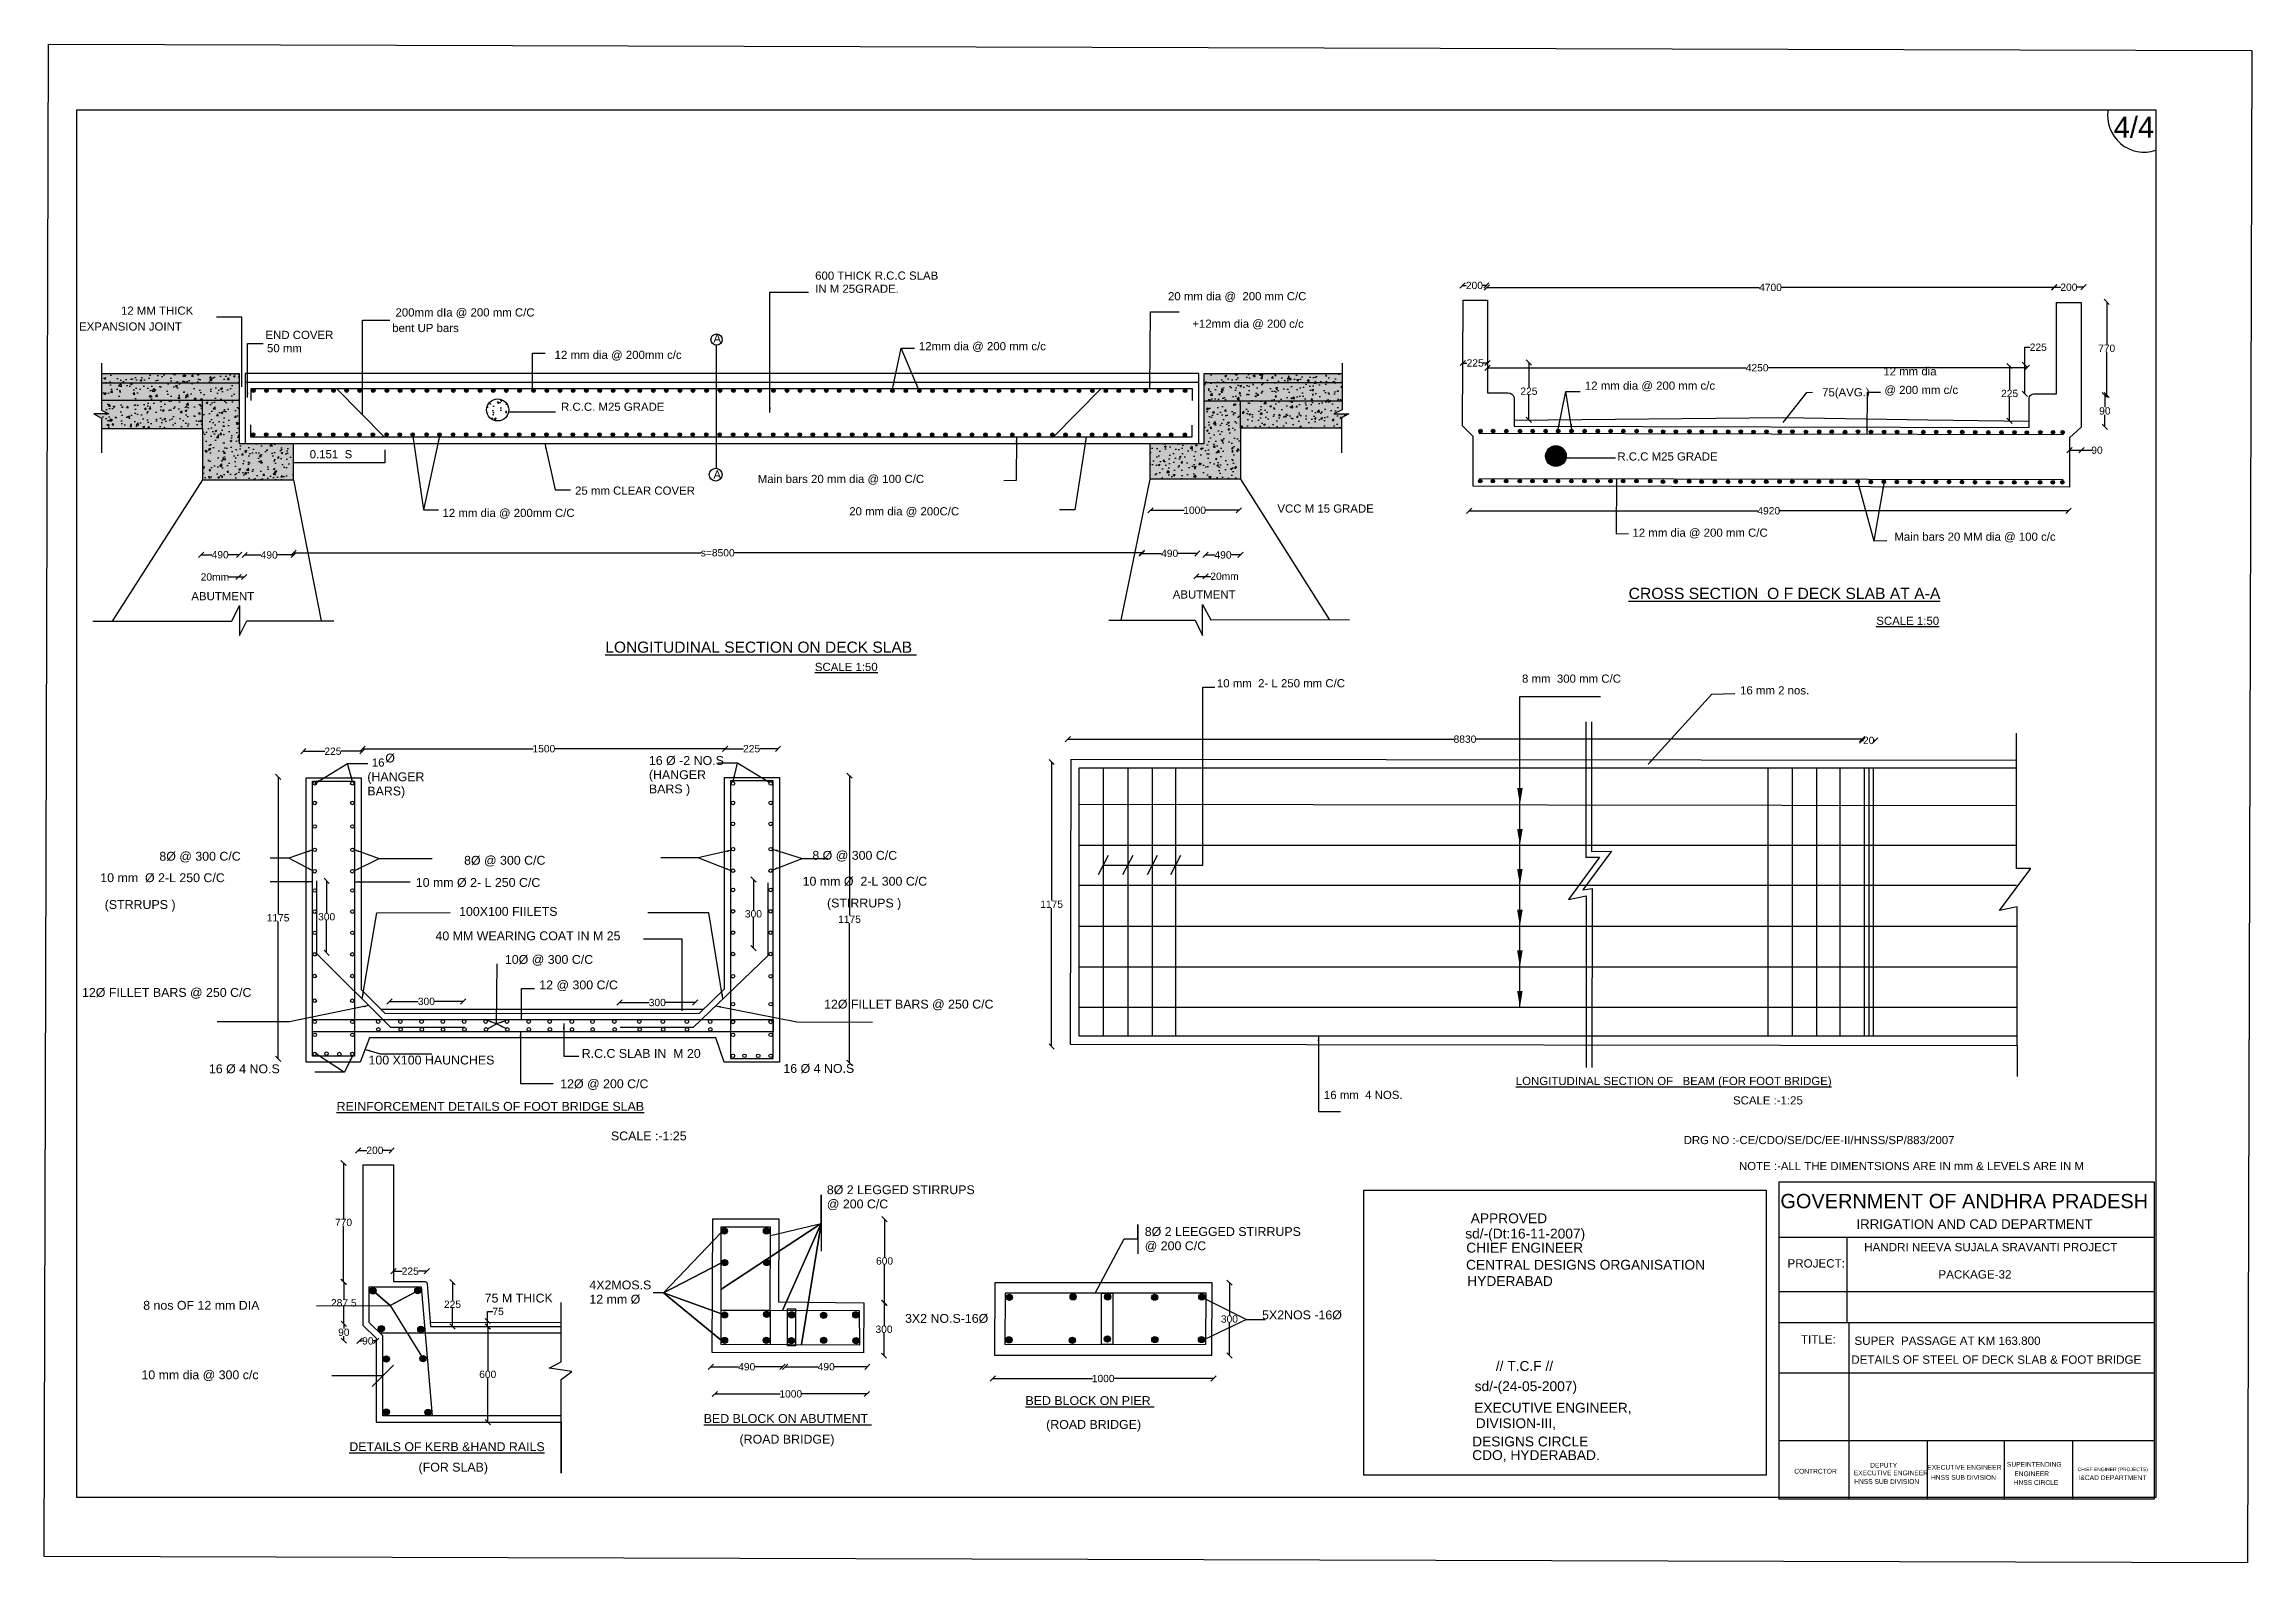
# Model space of a CAD drawing. Header units: metres. Extents: x 5051 to 110682, y -48949 to 23709.
import ezdxf

# ---------------------------------------------------------------- set-up
doc = ezdxf.new("R2010")
doc.units = ezdxf.units.M
doc.header["$MEASUREMENT"] = 0
doc.layers.add('DRAWING', color=7, linetype='Continuous')
doc.layers.add('TEXT', color=255, linetype='Continuous')
doc.styles.get("Standard").update_dxf_attribs({"font": 'arial.ttf'})
doc.dimstyles.get("Standard").update_dxf_attribs({"dimtxt": 350, "dimasz": 250, "dimexe": 0.18, "dimexo": 0.0625, "dimgap": 0.09, "dimtad": 0, "dimtih": 1, "dimtoh": 1, "dimdec": 0, "dimzin": 0, "dimdsep": 46, "dimtxsty": 'Standard', "dimblk": 'OBLIQUE', "dimcen": 0, "dimse1": 1, "dimse2": 1, "dimadec": 0, "dimazin": 0, "dimtfac": 1, "dimtdec": 0, "dimtofl": 0, "dimtmove": 0, "dimatfit": 3, "dimfxl": 1, "dimtolj": 1, "dimtzin": 0, "dimarcsym": 0})
picture_1 = doc.add_image_def('image1.jpg', size_in_pixel=(4814, 3304))
pattern_1 = [(50, (0, 0), (860.712, -75.3026), [90, -990]), (355, (0, 0), (-166.502, 902.631), [72, -792]), (100.4514, (71.7, -6.3), (694.211, 827.3275), [76.488, -841.371]), (46.1842, (0, 240), (1280.689, -198.623), [135, -1485]), (96.6356, (106.7, 223.4), (1121.595, 1168.941), [114.732, -1262.056]), (351.1842, (0, 240), (1121.594, 1168.942), [108, -1188]), (21, (120, 180), (716.2885, -483.1427), [90, -990]), (326, (120, 180), (291.978, 870.18), [72, -792]), (71.4514, (179.7, 139.7), (1008.267, 387.037), [76.488, -841.371]), (37.5, (0, 0), (14.5918, 399.4726), [0, -782.4, 0, -804, 0, -795]), (7.5, (0, 0), (315.6834, 473.294), [0, -458.4, 0, -764.4, 0, -303]), (327.5, (-267.6, 0), (640.5869, -27.0658), [0, -300, 0, -936, 0, -1242]), (317.5, (-387.6, 0), (699.8234, 120.126), [0, -390, 0, -621.6, 0, -882])]

msp = doc.modelspace()

# ---------------------------------------------------------------- texts
at = {"layer": 'DRAWING'}
for s, height, p in [('600 THICK R.C.C SLAB ', 390.974, (41940.8, 12440.5)), ('IN M 25GRADE.', 390.974, (41940.8, 11812.5)), ('12 mm dia @ 200 mm c/c', 390.974, (78770.7, 7176.4)), ('12 mm dia ', 390.97, (93049.8, 7862)), (' 75(AVG.)', 390.97, (89968.2, 6859.4)), ('@ 200 mm c/c ', 390.974, (93102.2, 6973.3)), ('R.C.C M25 GRADE', 390.974, (80325.4, 3787.9)), ('12 mm dia @ 200 mm C/C ', 390.974, (81046.4, 142)), ('Main bars 20 MM dia @ 100 c/c', 390.974, (93576.9, -49.4)), ('ABUTMENT ', 390.97, (12094.5, -2897.6)), ('ABUTMENT ', 390.97, (59051.2, -2812.9)), ('%%UCROSS SECTION  O F DECK SLAB AT A-A', 536.713, (80864.1, -2837.1)), ('%%USCALE 1:50', 390.974, (92714.2, -4072.6)), ('%%ULONGITUDINAL SECTION ON DECK SLAB ', 531.19, (31901.3, -5405.5)), ('%%USCALE 1:50', 390.974, (41926.8, -6281.7)), ('10 mm  2- L 250 mm C/C ', 390.974, (61162.8, -7062.7)), ('8 mm  300 mm C/C', 390.974, (75762.4, -6840.8)), ('16 mm 2 nos.', 390.974, (86195.3, -7401.9)), ('16', 390.97, (20728.8, -10854.7)), ('Ø ', 423.97, (21373.6, -10656.5)), ('16 Ø -2 NO.S', 423.972, (33986.7, -10773.3)), ('(HANGER', 423.97, (20514.5, -11552.8)), ('(HANGER', 423.97, (33986.7, -11454.4)), ('BARS)', 423.97, (20514.5, -12233.9)), ('BARS )', 423.97, (33986.7, -12135.5)), ('8Ø @ 300 C/C ', 423.972, (10563.7, -15356.1)), ('8Ø @ 300 C/C ', 423.972, (25143.7, -15550.3)), ('8 Ø @ 300 C/C ', 423.972, (41806.7, -15312.9)), ('10 mm  Ø 2-L 250 C/C', 423.972, (7737, -16382.9)), ('10 mm Ø 2- L 250 C/C ', 423.972, (22832.7, -16610.4)), ('10 mm Ø  2-L 300 C/C ', 423.972, (41342.3, -16553)), ('(STRRUPS )', 423.97, (7948.6, -17666.3)), ('100X100 FIILETS', 423.972, (24904.1, -17995.5)), ('(STIRRUPS )', 423.972, (42508.3, -17593.5)), ('40 MM WEARING COAT IN M 25', 423.972, (23775.5, -19164.7)), ('10Ø @ 300 C/C ', 423.972, (27096.5, -20293.2)), ('12 @ 300 C/C ', 423.972, (28740.9, -21511.3)), ('12Ø FILLET BARS @ 250 C/C ', 423.972, (6863.5, -21871.8)), ('12Ø FILLET BARS @ 250 C/C', 423.972, (42368.8, -22430.5)), ('16 Ø 4 NO.S ', 423.972, (12935, -25524.9)), ('100 X100 HAUNCHES', 423.972, (20571.4, -25106.1)), ('R.C.C SLAB IN  M 20', 423.972, (30771.9, -24789.8)), ('16 Ø 4 NO.S', 423.972, (40420.8, -25506.9)), ('12Ø @ 200 C/C', 423.972, (29743.9, -26239.9)), ('16 mm  4 NOS.', 390.974, (66284.8, -26757.5)), ('%%ULONGITUDINAL SECTION OF   BEAM (FOR FOOT BRIDGE)', 390.974, (75466.2, -26090.5)), ('%%UREINFORCEMENT DETAILS OF FOOT BRIDGE SLAB', 423.972, (19046.2, -27321.9)), ('SCALE :-1:25', 390.974, (85859.1, -27018.1)), ('SCALE :-1:25', 423.972, (32169.8, -28736.4)), ('DRG NO :-CE/CDO/SE/DC/EE-II/HNSS/SP/883/2007', 390.974, (83494.9, -28916.2)), ('NOTE :-ALL THE DIMENTSIONS ARE IN mm & LEVELS ARE IN M', 390.974, (86142.5, -30159.6)), ('8Ø 2 LEGGED STIRRUPS', 423.972, (42500.7, -31309.8)), ('@ 200 C/C', 423.97, (42500.7, -31990.9)), (' GOVERNMENT OF ANDHRA PRADESH', 682.715, (87861, -31981.2)), ('APPROVED', 470.81, (73308.9, -32701.1)), ('            IRRIGATION AND CAD DEPARTMENT', 455.143, (89641.5, -32970.2)), ('8Ø 2 LEEGGED STIRRUPS ', 423.972, (57710.6, -33311.7)), ('@ 200 C/C', 423.97, (57710.6, -33992.8)), ('sd/-(Dt:16-11-2007)', 470.814, (73045.7, -33431.5)), ('CHIEF ENGINEER', 470.814, (73094.7, -34106.1)), ('           HANDRI NEEVA SUJALA SRAVANTI PROJECT', 398.25, (90431.8, -34043.4)), ('CENTRAL DESIGNS ORGANISATION', 470.814, (73085, -34924.1)), ('PROJECT:', 398.25, (88463.7, -34820.4)), ('4X2MOS.S', 423.97, (31138.7, -35867.1)), ('HYDERABAD', 470.81, (73143.5, -35703.1)), ('                                  PACKAGE-32', 398.25, (90431.8, -35347.6)), ('8 nos OF 12 mm DIA ', 423.972, (9789.5, -36840.1)), ('75 M THICK', 423.97, (26128.7, -36492.6)), ('12 mm Ø ', 423.97, (31138.7, -36548.2)), ('5X2NOS -16Ø', 423.972, (63324.7, -37298.6)), ('3X2 NO.S-16Ø', 423.972, (46241.6, -37466.5)), ('TITLE:', 398.25, (89106.8, -38457.8)), ('       DETAILS OF STEEL OF DECK SLAB & FOOT BRIDGE', 398.25, (90431.8, -39425.8)), ('        SUPER  PASSAGE AT KM 163.800', 398.25, (90431.8, -38522.2)), ('10 mm dia @ 300 c/c', 423.972, (9705.8, -40165.3)), ('// T.C.F //', 470.814, (74510, -39765.8)), ('%%UBED BLOCK ON PIER ', 423.972, (52004.6, -41398.5)), ('sd/-(24-05-2007)', 470.814, (73497, -40734)), ('%%UBED BLOCK ON ABUTMENT ', 423.972, (36609.8, -42255.9)), ('(ROAD BRIDGE)', 423.972, (52994.6, -42539.6)), ('EXECUTIVE ENGINEER,', 470.814, (73475.7, -41763.4)), (' DIVISION-III,', 470.814, (73365.6, -42505.7)), ('%%UDETAILS OF KERB &HAND RAILS', 423.972, (19652.9, -43603.1)), ('(ROAD BRIDGE)', 423.972, (38323.3, -43244.8)), ('DESIGNS CIRCLE', 470.814, (73377.4, -43378.6)), ('(FOR SLAB)', 423.97, (22964.5, -44583.8)), ('CDO, HYDERABAD.', 470.814, (73379.4, -44031.5)), ('DEPUTY', 227.57, (92420.2, -44393.3)), ('EXECUTIVE ENGINEER', 227.572, (95152.9, -44494.1)), ('SUPEINTENDING', 227.572, (98964.4, -44352.1)), ('CONTRCTOR', 227.57, (88791.1, -44679.6)), ('EXECUTIVE ENGINEER', 227.572, (91636.6, -44761.4)), ('HNSS SUB DIVISION', 227.572, (91656.8, -45171.4)), ('HNSS SUB DIVISION', 227.572, (95329.9, -44976.5)), ('HNSS CIRCLE', 227.572, (99286.3, -45220.4)), ('ENGINEER', 227.57, (99318.5, -44802.3)), ('CHIEF ENGINER (PROJECTS)', 170.679, (102342.4, -44562.6)), ('I&CAD DEPARTMENT', 227.572, (102391.6, -44988.4))]:
    msp.add_text(s, height=height, dxfattribs=at).set_placement(p)
at = {"layer": 'DRAWING', "color": 7}
for s, height, p in [('20 mm dia @  200 mm C/C', 390.974, (58823, 11454.6)), ('12 MM THICK ', 390.974, (8726.9, 10764.5)), ('200mm dIa @ 200 mm C/C', 390.974, (21862.1, 10679.4)), ('EXPANSION JOINT', 390.974, (6720.9, 10007)), ('END COVER', 390.97, (15641.2, 9603.8)), ('bent UP bars ', 390.974, (21703, 9934.1)), ('A', 391, (37073.4, 9431.9)), ('+12mm dia @ 200 c/c', 390.974, (59985.5, 10140)), ('50 mm ', 390.97, (15714.6, 8968.5)), ('12 mm dia @ 200mm c/c', 390.974, (29475.6, 8649.9)), ('12mm dia @ 200 mm c/c', 390.974, (46905.1, 9064.1)), ('R.C.C. M25 GRADE', 390.974, (29783.5, 6166.7)), ('0.151  S', 390.97, (17756.9, 3895.6)), ('A', 391, (37073.4, 2922.9)), ('25 mm CLEAR COVER', 390.974, (30453.1, 2153.8)), ('Main bars 20 mm dia @ 100 C/C', 390.974, (39195, 2712.1)), ('12 mm dia @ 200mm C/C ', 390.974, (24111.8, 1087)), ('20 mm dia @ 200C/C', 390.974, (43572.3, 1164.4)), ('VCC M 15 GRADE', 390.974, (64058.9, 1295.5))]:
    msp.add_text(s, height=height, dxfattribs=at).set_placement(p)
at = {"layer": 'DRAWING', "insert": (104069.6, 20237.1), "char_height": 1000, "width": 188.449, "attachment_point": 1}
msp.add_mtext('4/4', dxfattribs=at)

# ---------------------------------------------------------------- blocks, each defined once
blk = doc.blocks.new('_Oblique')
at = {"color": 0, "linetype": 'ByBlock', "lineweight": -2}
blk.add_line((-0.5, -0.5), (0.5, 0.5), dxfattribs=at)
blk = doc.blocks.new('*D5')
at = {"layer": 'Defpoints', "color": 0, "transparency": 16777216}
for p in [(12563, -708), (14384, -708), (14384, -719)]:
    blk.add_point(p, dxfattribs=at)
at = {"layer": 'DRAWING', "color": 0, "lineweight": -2, "transparency": 16777216}
for p, q in [((12563, -719), (13080, -719)), ((14384, -719), (13867, -719))]:
    blk.add_line(p, q, dxfattribs=at)
at = {"layer": 'DRAWING', "color": 0, "lineweight": -2, "transparency": 16777216, "xscale": 250, "yscale": 250, "zscale": 250, "rotation": 180}
blk.add_blockref('_Oblique', (12563, -719), dxfattribs=at)
at = {"layer": 'DRAWING', "color": 0, "lineweight": -2, "transparency": 16777216, "xscale": 250, "yscale": 250, "zscale": 250}
blk.add_blockref('_Oblique', (14384, -719), dxfattribs=at)
at = {"layer": 'DRAWING', "color": 0, "transparency": 16777216, "insert": (13473, -719), "char_height": 350, "attachment_point": 5}
blk.add_mtext('\\A1;490', dxfattribs=at)
blk = doc.blocks.new('*D6')
at = {"layer": 'Defpoints', "color": 0, "transparency": 16777216}
for p in [(14351, -740), (14621, -740), (14621, -1784)]:
    blk.add_point(p, dxfattribs=at)
at = {"layer": 'DRAWING', "color": 0, "lineweight": -2, "transparency": 16777216}
for p, q in [((14351, -1784), (13877, -1784)), ((14621, -1784), (14351, -1784))]:
    blk.add_line(p, q, dxfattribs=at)
at = {"layer": 'DRAWING', "color": 0, "lineweight": -2, "transparency": 16777216, "xscale": 250, "yscale": 250, "zscale": 250, "rotation": 180}
blk.add_blockref('_Oblique', (14351, -1784), dxfattribs=at)
at = {"layer": 'DRAWING', "color": 0, "lineweight": -2, "transparency": 16777216, "xscale": 250, "yscale": 250, "zscale": 250}
blk.add_blockref('_Oblique', (14621, -1784), dxfattribs=at)
at = {"layer": 'DRAWING', "color": 0, "transparency": 16777216, "insert": (13220, -1784), "char_height": 350, "attachment_point": 5}
blk.add_mtext('\\A1;20mm', dxfattribs=at)
blk = doc.blocks.new('*D7')
at = {"layer": 'Defpoints', "color": 0, "transparency": 16777216}
for p in [(14644, -708), (16992, -708), (16992, -729)]:
    blk.add_point(p, dxfattribs=at)
at = {"layer": 'DRAWING', "color": 0, "lineweight": -2, "transparency": 16777216}
for p, q in [((14644, -729), (15424, -729)), ((16992, -729), (16211, -729))]:
    blk.add_line(p, q, dxfattribs=at)
at = {"layer": 'DRAWING', "color": 0, "lineweight": -2, "transparency": 16777216, "xscale": 250, "yscale": 250, "zscale": 250, "rotation": 180}
blk.add_blockref('_Oblique', (14644, -729), dxfattribs=at)
at = {"layer": 'DRAWING', "color": 0, "lineweight": -2, "transparency": 16777216, "xscale": 250, "yscale": 250, "zscale": 250}
blk.add_blockref('_Oblique', (16992, -729), dxfattribs=at)
at = {"layer": 'DRAWING', "color": 0, "transparency": 16777216, "insert": (15818, -729), "char_height": 350, "attachment_point": 5}
blk.add_mtext('\\A1;490', dxfattribs=at)
blk = doc.blocks.new('*D8')
at = {"layer": 'Defpoints', "color": 0, "transparency": 16777216}
for p in [(16981, -740), (57577, -626), (57577, -740)]:
    blk.add_point(p, dxfattribs=at)
at = {"layer": 'DRAWING', "color": 0, "lineweight": -2, "transparency": 16777216}
for p, q in [((16981, -626), (36489, -626)), ((57577, -626), (38069, -626))]:
    blk.add_line(p, q, dxfattribs=at)
at = {"layer": 'DRAWING', "color": 0, "lineweight": -2, "transparency": 16777216, "xscale": 250, "yscale": 250, "zscale": 250, "rotation": 180}
blk.add_blockref('_Oblique', (16981, -626), dxfattribs=at)
at = {"layer": 'DRAWING', "color": 0, "lineweight": -2, "transparency": 16777216, "xscale": 250, "yscale": 250, "zscale": 250}
blk.add_blockref('_Oblique', (57577, -626), dxfattribs=at)
at = {"layer": 'DRAWING', "color": 0, "transparency": 16777216, "insert": (37279, -626), "char_height": 350, "attachment_point": 5}
blk.add_mtext('\\A1;s=8500', dxfattribs=at)
blk = doc.blocks.new('*D9')
at = {"layer": 'Defpoints', "color": 0, "transparency": 16777216}
for p in [(57577, -626), (60228, -626), (60228, -655)]:
    blk.add_point(p, dxfattribs=at)
at = {"layer": 'DRAWING', "color": 0, "lineweight": -2, "transparency": 16777216}
for p, q in [((57577, -655), (58509, -655)), ((60228, -655), (59296, -655))]:
    blk.add_line(p, q, dxfattribs=at)
at = {"layer": 'DRAWING', "color": 0, "lineweight": -2, "transparency": 16777216, "xscale": 250, "yscale": 250, "zscale": 250, "rotation": 180}
blk.add_blockref('_Oblique', (57577, -655), dxfattribs=at)
at = {"layer": 'DRAWING', "color": 0, "lineweight": -2, "transparency": 16777216, "xscale": 250, "yscale": 250, "zscale": 250}
blk.add_blockref('_Oblique', (60228, -655), dxfattribs=at)
at = {"layer": 'DRAWING', "color": 0, "transparency": 16777216, "insert": (58903, -655), "char_height": 350, "attachment_point": 5}
blk.add_mtext('\\A1;490', dxfattribs=at)
blk = doc.blocks.new('*D10')
at = {"layer": 'Defpoints', "color": 0, "transparency": 16777216}
for p in [(60181, -702), (60622, -702), (60622, -1752)]:
    blk.add_point(p, dxfattribs=at)
at = {"layer": 'DRAWING', "color": 0, "lineweight": -2, "transparency": 16777216}
for p, q in [((60181, -1752), (60622, -1752)), ((60622, -1752), (60872, -1752))]:
    blk.add_line(p, q, dxfattribs=at)
at = {"layer": 'DRAWING', "color": 0, "lineweight": -2, "transparency": 16777216, "xscale": 250, "yscale": 250, "zscale": 250, "rotation": 180}
blk.add_blockref('_Oblique', (60181, -1752), dxfattribs=at)
at = {"layer": 'DRAWING', "color": 0, "lineweight": -2, "transparency": 16777216, "xscale": 250, "yscale": 250, "zscale": 250}
blk.add_blockref('_Oblique', (60622, -1752), dxfattribs=at)
at = {"layer": 'DRAWING', "color": 0, "transparency": 16777216, "insert": (61528, -1752), "char_height": 350, "attachment_point": 5}
blk.add_mtext('\\A1;20mm', dxfattribs=at)
blk = doc.blocks.new('*D11')
at = {"layer": 'Defpoints', "color": 0, "transparency": 16777216}
for p in [(60622, -702), (62292, -702), (62292, -728)]:
    blk.add_point(p, dxfattribs=at)
at = {"layer": 'DRAWING', "color": 0, "lineweight": -2, "transparency": 16777216}
for p, q in [((60622, -728), (61064, -728)), ((62292, -728), (61850, -728))]:
    blk.add_line(p, q, dxfattribs=at)
at = {"layer": 'DRAWING', "color": 0, "lineweight": -2, "transparency": 16777216, "xscale": 250, "yscale": 250, "zscale": 250, "rotation": 180}
blk.add_blockref('_Oblique', (60622, -728), dxfattribs=at)
at = {"layer": 'DRAWING', "color": 0, "lineweight": -2, "transparency": 16777216, "xscale": 250, "yscale": 250, "zscale": 250}
blk.add_blockref('_Oblique', (62292, -728), dxfattribs=at)
at = {"layer": 'DRAWING', "color": 0, "transparency": 16777216, "insert": (61457, -728), "char_height": 350, "attachment_point": 5}
blk.add_mtext('\\A1;490', dxfattribs=at)
blk = doc.blocks.new('*D12')
at = {"layer": 'Defpoints', "color": 0, "transparency": 16777216}
for p in [(57991, 1440), (62208, 1440), (62208, 1407)]:
    blk.add_point(p, dxfattribs=at)
at = {"layer": 'DRAWING', "color": 0, "lineweight": -2, "transparency": 16777216}
for p, q in [((57991, 1407), (59594, 1407)), ((62208, 1407), (60605, 1407))]:
    blk.add_line(p, q, dxfattribs=at)
at = {"layer": 'DRAWING', "color": 0, "lineweight": -2, "transparency": 16777216, "xscale": 250, "yscale": 250, "zscale": 250, "rotation": 180}
blk.add_blockref('_Oblique', (57991, 1407), dxfattribs=at)
at = {"layer": 'DRAWING', "color": 0, "lineweight": -2, "transparency": 16777216, "xscale": 250, "yscale": 250, "zscale": 250}
blk.add_blockref('_Oblique', (62208, 1407), dxfattribs=at)
at = {"layer": 'DRAWING', "color": 0, "transparency": 16777216, "insert": (60099, 1407), "char_height": 350, "attachment_point": 5}
blk.add_mtext('\\A1;1000', dxfattribs=at)
blk = doc.blocks.new('*D13')
at = {"layer": 'Defpoints', "color": 0, "transparency": 16777216}
for p in [(72910, 12164), (74057, 12164), (74057, 12164)]:
    blk.add_point(p, dxfattribs=at)
at = {"layer": 'DRAWING', "color": 0, "lineweight": -2, "transparency": 16777216}
for p, q in [((72910, 12164), (73095, 12164)), ((74057, 12164), (73873, 12164))]:
    blk.add_line(p, q, dxfattribs=at)
at = {"layer": 'DRAWING', "color": 0, "lineweight": -2, "transparency": 16777216, "xscale": 250, "yscale": 250, "zscale": 250, "rotation": 180}
blk.add_blockref('_Oblique', (72910, 12164), dxfattribs=at)
at = {"layer": 'DRAWING', "color": 0, "lineweight": -2, "transparency": 16777216, "xscale": 250, "yscale": 250, "zscale": 250}
blk.add_blockref('_Oblique', (74057, 12164), dxfattribs=at)
at = {"layer": 'DRAWING', "color": 0, "transparency": 16777216, "insert": (73484, 12164), "char_height": 350, "attachment_point": 5}
blk.add_mtext('\\A1;200', dxfattribs=at)
blk = doc.blocks.new('*D14')
at = {"layer": 'Defpoints', "color": 0, "transparency": 16777216}
for p in [(74078, 12164), (101225, 12164), (101225, 12069)]:
    blk.add_point(p, dxfattribs=at)
at = {"layer": 'DRAWING', "color": 0, "lineweight": -2, "transparency": 16777216}
for p, q in [((74078, 12069), (87122, 12069)), ((101225, 12069), (88181, 12069))]:
    blk.add_line(p, q, dxfattribs=at)
at = {"layer": 'DRAWING', "color": 0, "lineweight": -2, "transparency": 16777216, "xscale": 250, "yscale": 250, "zscale": 250, "rotation": 180}
blk.add_blockref('_Oblique', (74078, 12069), dxfattribs=at)
at = {"layer": 'DRAWING', "color": 0, "lineweight": -2, "transparency": 16777216, "xscale": 250, "yscale": 250, "zscale": 250}
blk.add_blockref('_Oblique', (101225, 12069), dxfattribs=at)
at = {"layer": 'DRAWING', "color": 0, "transparency": 16777216, "insert": (87651, 12069), "char_height": 350, "attachment_point": 5}
blk.add_mtext('\\A1;4700', dxfattribs=at)
blk = doc.blocks.new('*D15')
at = {"layer": 'Defpoints', "color": 0, "transparency": 16777216}
for p in [(101225, 12069), (102632, 12079), (102632, 12069)]:
    blk.add_point(p, dxfattribs=at)
at = {"layer": 'DRAWING', "color": 0, "lineweight": -2, "transparency": 16777216}
for p, q in [((101225, 12079), (101539, 12079)), ((102632, 12079), (102317, 12079))]:
    blk.add_line(p, q, dxfattribs=at)
at = {"layer": 'DRAWING', "color": 0, "lineweight": -2, "transparency": 16777216, "xscale": 250, "yscale": 250, "zscale": 250, "rotation": 180}
blk.add_blockref('_Oblique', (101225, 12079), dxfattribs=at)
at = {"layer": 'DRAWING', "color": 0, "lineweight": -2, "transparency": 16777216, "xscale": 250, "yscale": 250, "zscale": 250}
blk.add_blockref('_Oblique', (102632, 12079), dxfattribs=at)
at = {"layer": 'DRAWING', "color": 0, "transparency": 16777216, "insert": (101928, 12079), "char_height": 350, "attachment_point": 5}
blk.add_mtext('\\A1;200', dxfattribs=at)
blk = doc.blocks.new('*D16')
at = {"layer": 'Defpoints', "color": 0, "transparency": 16777216}
for p in [(103896, 11383), (103737, 6923), (103896, 6923)]:
    blk.add_point(p, dxfattribs=at)
at = {"layer": 'DRAWING', "color": 0, "lineweight": -2, "transparency": 16777216}
for p, q in [((103737, 11383), (103737, 9332)), ((103737, 6923), (103737, 8974))]:
    blk.add_line(p, q, dxfattribs=at)
at = {"layer": 'DRAWING', "color": 0, "lineweight": -2, "transparency": 16777216, "xscale": 250, "yscale": 250, "zscale": 250}
for p, rotation in [((103737, 11383), 90), ((103737, 6923), 270)]:
    blk.add_blockref('_Oblique', p, dxfattribs=dict(at, rotation=rotation))
at = {"layer": 'DRAWING', "color": 0, "transparency": 16777216, "insert": (103737, 9153), "char_height": 350, "attachment_point": 5}
blk.add_mtext('\\A1;770', dxfattribs=at)
blk = doc.blocks.new('*D17')
at = {"layer": 'Defpoints', "color": 0, "transparency": 16777216}
for p in [(103737, 6923), (103650, 5397), (103737, 5397)]:
    blk.add_point(p, dxfattribs=at)
at = {"layer": 'DRAWING', "color": 0, "lineweight": -2, "transparency": 16777216}
for p, q in [((103650, 6923), (103650, 6338)), ((103650, 5397), (103650, 5981))]:
    blk.add_line(p, q, dxfattribs=at)
at = {"layer": 'DRAWING', "color": 0, "lineweight": -2, "transparency": 16777216, "xscale": 250, "yscale": 250, "zscale": 250}
for p, rotation in [((103650, 6923), 90), ((103650, 5397), 270)]:
    blk.add_blockref('_Oblique', p, dxfattribs=dict(at, rotation=rotation))
at = {"layer": 'DRAWING', "color": 0, "transparency": 16777216, "insert": (103650, 6160), "char_height": 350, "attachment_point": 5}
blk.add_mtext('\\A1;90', dxfattribs=at)
blk = doc.blocks.new('*D18')
at = {"layer": 'Defpoints', "color": 0, "transparency": 16777216}
for p in [(101953, 4383), (102534, 4383), (102534, 4281)]:
    blk.add_point(p, dxfattribs=at)
at = {"layer": 'DRAWING', "color": 0, "lineweight": -2, "transparency": 16777216}
for p, q in [((101953, 4281), (102534, 4281)), ((102534, 4281), (103023, 4281))]:
    blk.add_line(p, q, dxfattribs=at)
at = {"layer": 'DRAWING', "color": 0, "lineweight": -2, "transparency": 16777216, "xscale": 250, "yscale": 250, "zscale": 250, "rotation": 180}
blk.add_blockref('_Oblique', (101953, 4281), dxfattribs=at)
at = {"layer": 'DRAWING', "color": 0, "lineweight": -2, "transparency": 16777216, "xscale": 250, "yscale": 250, "zscale": 250}
blk.add_blockref('_Oblique', (102534, 4281), dxfattribs=at)
at = {"layer": 'DRAWING', "color": 0, "transparency": 16777216, "insert": (103273, 4281), "char_height": 350, "attachment_point": 5}
blk.add_mtext('\\A1;90', dxfattribs=at)
blk = doc.blocks.new('*D19')
at = {"layer": 'Defpoints', "color": 0, "transparency": 16777216}
for p in [(99062, 8309), (99092, 8309), (99062, 5684)]:
    blk.add_point(p, dxfattribs=at)
at = {"layer": 'DRAWING', "color": 0, "lineweight": -2, "transparency": 16777216}
for p, q in [((99092, 8309), (99092, 7175)), ((99092, 5684), (99092, 6818))]:
    blk.add_line(p, q, dxfattribs=at)
at = {"layer": 'DRAWING', "color": 0, "lineweight": -2, "transparency": 16777216, "xscale": 250, "yscale": 250, "zscale": 250}
for p, rotation in [((99092, 8309), 90), ((99092, 5684), 270)]:
    blk.add_blockref('_Oblique', p, dxfattribs=dict(at, rotation=rotation))
at = {"layer": 'DRAWING', "color": 0, "transparency": 16777216, "insert": (99092, 6997), "char_height": 350, "attachment_point": 5}
blk.add_mtext('\\A1;225', dxfattribs=at)
blk = doc.blocks.new('*D20')
at = {"layer": 'Defpoints', "color": 0, "transparency": 16777216}
for p in [(99822, 8372), (100269, 8372), (100269, 6984)]:
    blk.add_point(p, dxfattribs=at)
at = {"layer": 'DRAWING', "color": 0, "lineweight": -2, "transparency": 16777216}
for p, q in [((99822, 8372), (99822, 9208)), ((99822, 9208), (100072, 9208)), ((99822, 6984), (99822, 8372))]:
    blk.add_line(p, q, dxfattribs=at)
at = {"layer": 'DRAWING', "color": 0, "lineweight": -2, "transparency": 16777216, "xscale": 250, "yscale": 250, "zscale": 250}
for p, rotation in [((99822, 8372), 90), ((99822, 6984), 270)]:
    blk.add_blockref('_Oblique', p, dxfattribs=dict(at, rotation=rotation))
at = {"layer": 'DRAWING', "color": 0, "transparency": 16777216, "insert": (100463, 9208), "char_height": 350, "attachment_point": 5}
blk.add_mtext('\\A1;225', dxfattribs=at)
blk = doc.blocks.new('*D21')
at = {"layer": 'Defpoints', "color": 0, "transparency": 16777216}
for p in [(76093, 8477), (76306, 8477), (76306, 5732)]:
    blk.add_point(p, dxfattribs=at)
at = {"layer": 'DRAWING', "color": 0, "lineweight": -2, "transparency": 16777216}
for p, q in [((76093, 8477), (76093, 7283)), ((76093, 5732), (76093, 6926))]:
    blk.add_line(p, q, dxfattribs=at)
at = {"layer": 'DRAWING', "color": 0, "lineweight": -2, "transparency": 16777216, "xscale": 250, "yscale": 250, "zscale": 250}
for p, rotation in [((76093, 8477), 90), ((76093, 5732), 270)]:
    blk.add_blockref('_Oblique', p, dxfattribs=dict(at, rotation=rotation))
at = {"layer": 'DRAWING', "color": 0, "transparency": 16777216, "insert": (76093, 7105), "char_height": 350, "attachment_point": 5}
blk.add_mtext('\\A1;225', dxfattribs=at)
blk = doc.blocks.new('*D22')
at = {"layer": 'Defpoints', "color": 0, "transparency": 16777216}
for p in [(72926, 8455), (72926, 8455), (74113, 8477)]:
    blk.add_point(p, dxfattribs=at)
at = {"layer": 'DRAWING', "color": 0, "lineweight": -2, "transparency": 16777216}
for p, q in [((72926, 8455), (73129, 8455)), ((74113, 8455), (73911, 8455))]:
    blk.add_line(p, q, dxfattribs=at)
at = {"layer": 'DRAWING', "color": 0, "lineweight": -2, "transparency": 16777216, "xscale": 250, "yscale": 250, "zscale": 250, "rotation": 180}
blk.add_blockref('_Oblique', (72926, 8455), dxfattribs=at)
at = {"layer": 'DRAWING', "color": 0, "lineweight": -2, "transparency": 16777216, "xscale": 250, "yscale": 250, "zscale": 250}
blk.add_blockref('_Oblique', (74113, 8455), dxfattribs=at)
at = {"layer": 'DRAWING', "color": 0, "transparency": 16777216, "insert": (73520, 8455), "char_height": 350, "attachment_point": 5}
blk.add_mtext('\\A1;225', dxfattribs=at)
blk = doc.blocks.new('*D23')
at = {"layer": 'Defpoints', "color": 0, "transparency": 16777216}
for p in [(74113, 8455), (99913, 8282), (99913, 8227)]:
    blk.add_point(p, dxfattribs=at)
at = {"layer": 'DRAWING', "color": 0, "lineweight": -2, "transparency": 16777216}
for p, q in [((74113, 8227), (86484, 8227)), ((99913, 8227), (87542, 8227))]:
    blk.add_line(p, q, dxfattribs=at)
at = {"layer": 'DRAWING', "color": 0, "lineweight": -2, "transparency": 16777216, "xscale": 250, "yscale": 250, "zscale": 250, "rotation": 180}
blk.add_blockref('_Oblique', (74113, 8227), dxfattribs=at)
at = {"layer": 'DRAWING', "color": 0, "lineweight": -2, "transparency": 16777216, "xscale": 250, "yscale": 250, "zscale": 250}
blk.add_blockref('_Oblique', (99913, 8227), dxfattribs=at)
at = {"layer": 'DRAWING', "color": 0, "transparency": 16777216, "insert": (87013, 8227), "char_height": 350, "attachment_point": 5}
blk.add_mtext('\\A1;4250', dxfattribs=at)
blk = doc.blocks.new('*D24')
at = {"layer": 'Defpoints', "color": 0, "transparency": 16777216}
for p in [(73231, 1381), (73231, 1312), (101905, 1312)]:
    blk.add_point(p, dxfattribs=at)
at = {"layer": 'DRAWING', "color": 0, "lineweight": -2, "transparency": 16777216}
for p, q in [((73231, 1381), (87039, 1381)), ((101905, 1381), (88097, 1381))]:
    blk.add_line(p, q, dxfattribs=at)
at = {"layer": 'DRAWING', "color": 0, "lineweight": -2, "transparency": 16777216, "xscale": 250, "yscale": 250, "zscale": 250, "rotation": 180}
blk.add_blockref('_Oblique', (73231, 1381), dxfattribs=at)
at = {"layer": 'DRAWING', "color": 0, "lineweight": -2, "transparency": 16777216, "xscale": 250, "yscale": 250, "zscale": 250}
blk.add_blockref('_Oblique', (101905, 1381), dxfattribs=at)
at = {"layer": 'DRAWING', "color": 0, "transparency": 16777216, "insert": (87568, 1381), "char_height": 350, "attachment_point": 5}
blk.add_mtext('\\A1;4920', dxfattribs=at)
blk = doc.blocks.new('*D25')
at = {"layer": 'Defpoints', "color": 0, "transparency": 16777216}
for p in [(17452, -10030), (20283, -10030), (20283, -10121)]:
    blk.add_point(p, dxfattribs=at)
at = {"layer": 'DRAWING', "color": 0, "lineweight": -2, "transparency": 16777216}
for p, q in [((17452, -10121), (18476, -10121)), ((20283, -10121), (19258, -10121))]:
    blk.add_line(p, q, dxfattribs=at)
at = {"layer": 'DRAWING', "color": 0, "lineweight": -2, "transparency": 16777216, "xscale": 250, "yscale": 250, "zscale": 250, "rotation": 180}
blk.add_blockref('_Oblique', (17452, -10121), dxfattribs=at)
at = {"layer": 'DRAWING', "color": 0, "lineweight": -2, "transparency": 16777216, "xscale": 250, "yscale": 250, "zscale": 250}
blk.add_blockref('_Oblique', (20283, -10121), dxfattribs=at)
at = {"layer": 'DRAWING', "color": 0, "transparency": 16777216, "insert": (18867, -10121), "char_height": 350, "attachment_point": 5}
blk.add_mtext('\\A1;225', dxfattribs=at)
blk = doc.blocks.new('*D26')
at = {"layer": 'Defpoints', "color": 0, "transparency": 16777216}
for p in [(20283, -10121), (37639, -10000), (37639, -10121)]:
    blk.add_point(p, dxfattribs=at)
at = {"layer": 'DRAWING', "color": 0, "lineweight": -2, "transparency": 16777216}
for p, q in [((20283, -10000), (28455, -10000)), ((37639, -10000), (29466, -10000))]:
    blk.add_line(p, q, dxfattribs=at)
at = {"layer": 'DRAWING', "color": 0, "lineweight": -2, "transparency": 16777216, "xscale": 250, "yscale": 250, "zscale": 250, "rotation": 180}
blk.add_blockref('_Oblique', (20283, -10000), dxfattribs=at)
at = {"layer": 'DRAWING', "color": 0, "lineweight": -2, "transparency": 16777216, "xscale": 250, "yscale": 250, "zscale": 250}
blk.add_blockref('_Oblique', (37639, -10000), dxfattribs=at)
at = {"layer": 'DRAWING', "color": 0, "transparency": 16777216, "insert": (28961, -10000), "char_height": 350, "attachment_point": 5}
blk.add_mtext('\\A1;1500', dxfattribs=at)
blk = doc.blocks.new('*D27')
at = {"layer": 'Defpoints', "color": 0, "transparency": 16777216}
for p in [(37639, -10000), (40166, -10000), (40166, -10000)]:
    blk.add_point(p, dxfattribs=at)
at = {"layer": 'DRAWING', "color": 0, "lineweight": -2, "transparency": 16777216}
for p, q in [((37639, -10000), (38511, -10000)), ((40166, -10000), (39293, -10000))]:
    blk.add_line(p, q, dxfattribs=at)
at = {"layer": 'DRAWING', "color": 0, "lineweight": -2, "transparency": 16777216, "xscale": 250, "yscale": 250, "zscale": 250, "rotation": 180}
blk.add_blockref('_Oblique', (37639, -10000), dxfattribs=at)
at = {"layer": 'DRAWING', "color": 0, "lineweight": -2, "transparency": 16777216, "xscale": 250, "yscale": 250, "zscale": 250}
blk.add_blockref('_Oblique', (40166, -10000), dxfattribs=at)
at = {"layer": 'DRAWING', "color": 0, "transparency": 16777216, "insert": (38902, -10000), "char_height": 350, "attachment_point": 5}
blk.add_mtext('\\A1;225', dxfattribs=at)
blk = doc.blocks.new('*D28')
at = {"layer": 'Defpoints', "color": 0, "transparency": 16777216}
for p in [(16839, -11349), (16243, -24834), (16839, -24834)]:
    blk.add_point(p, dxfattribs=at)
at = {"layer": 'DRAWING', "color": 0, "lineweight": -2, "transparency": 16777216}
for p, q in [((16243, -11349), (16243, -17913)), ((16243, -24834), (16243, -18270))]:
    blk.add_line(p, q, dxfattribs=at)
at = {"layer": 'DRAWING', "color": 0, "lineweight": -2, "transparency": 16777216, "xscale": 250, "yscale": 250, "zscale": 250}
for p, rotation in [((16243, -11349), 90), ((16243, -24834), 270)]:
    blk.add_blockref('_Oblique', p, dxfattribs=dict(at, rotation=rotation))
at = {"layer": 'DRAWING', "color": 0, "transparency": 16777216, "insert": (16243, -18091), "char_height": 350, "attachment_point": 5}
blk.add_mtext('\\A1;1175', dxfattribs=at)
blk = doc.blocks.new('*D29')
at = {"layer": 'Defpoints', "color": 0, "transparency": 16777216}
for p in [(25103, -22090), (21573, -22248), (25103, -22248)]:
    blk.add_point(p, dxfattribs=at)
at = {"layer": 'DRAWING', "color": 0, "lineweight": -2, "transparency": 16777216}
for p, q in [((21573, -22090), (22952, -22090)), ((25103, -22090), (23724, -22090))]:
    blk.add_line(p, q, dxfattribs=at)
at = {"layer": 'DRAWING', "color": 0, "lineweight": -2, "transparency": 16777216, "xscale": 250, "yscale": 250, "zscale": 250, "rotation": 180}
blk.add_blockref('_Oblique', (21573, -22090), dxfattribs=at)
at = {"layer": 'DRAWING', "color": 0, "lineweight": -2, "transparency": 16777216, "xscale": 250, "yscale": 250, "zscale": 250}
blk.add_blockref('_Oblique', (25103, -22090), dxfattribs=at)
at = {"layer": 'DRAWING', "color": 0, "transparency": 16777216, "insert": (23338, -22090), "char_height": 350, "attachment_point": 5}
blk.add_mtext('\\A1;300', dxfattribs=at)
blk = doc.blocks.new('*D30')
at = {"layer": 'Defpoints', "color": 0, "transparency": 16777216}
for p in [(32576, -22085), (36201, -22085), (36201, -22143)]:
    blk.add_point(p, dxfattribs=at)
at = {"layer": 'DRAWING', "color": 0, "lineweight": -2, "transparency": 16777216}
for p, q in [((32576, -22143), (34002, -22143)), ((36201, -22143), (34774, -22143))]:
    blk.add_line(p, q, dxfattribs=at)
at = {"layer": 'DRAWING', "color": 0, "lineweight": -2, "transparency": 16777216, "xscale": 250, "yscale": 250, "zscale": 250, "rotation": 180}
blk.add_blockref('_Oblique', (32576, -22143), dxfattribs=at)
at = {"layer": 'DRAWING', "color": 0, "lineweight": -2, "transparency": 16777216, "xscale": 250, "yscale": 250, "zscale": 250}
blk.add_blockref('_Oblique', (36201, -22143), dxfattribs=at)
at = {"layer": 'DRAWING', "color": 0, "transparency": 16777216, "insert": (34388, -22143), "char_height": 350, "attachment_point": 5}
blk.add_mtext('\\A1;300', dxfattribs=at)
blk = doc.blocks.new('*D31')
at = {"layer": 'Defpoints', "color": 0, "transparency": 16777216}
for p in [(41019, -11287), (41019, -25032), (43585, -25032)]:
    blk.add_point(p, dxfattribs=at)
at = {"layer": 'DRAWING', "color": 0, "lineweight": -2, "transparency": 16777216}
for p, q in [((43585, -11287), (43585, -17981)), ((43585, -25032), (43585, -18338))]:
    blk.add_line(p, q, dxfattribs=at)
at = {"layer": 'DRAWING', "color": 0, "lineweight": -2, "transparency": 16777216, "xscale": 250, "yscale": 250, "zscale": 250}
for p, rotation in [((43585, -11287), 90), ((43585, -25032), 270)]:
    blk.add_blockref('_Oblique', p, dxfattribs=dict(at, rotation=rotation))
at = {"layer": 'DRAWING', "color": 0, "transparency": 16777216, "insert": (43585, -18160), "char_height": 350, "attachment_point": 5}
blk.add_mtext('\\A1;1175', dxfattribs=at)
blk = doc.blocks.new('*D32')
at = {"layer": 'Defpoints', "color": 0, "transparency": 16777216}
for p in [(18579, -16320), (18568, -19760), (18579, -19760)]:
    blk.add_point(p, dxfattribs=at)
at = {"layer": 'DRAWING', "color": 0, "lineweight": -2, "transparency": 16777216}
for p, q in [((18568, -16320), (18568, -17861)), ((18568, -19760), (18568, -18219))]:
    blk.add_line(p, q, dxfattribs=at)
at = {"layer": 'DRAWING', "color": 0, "lineweight": -2, "transparency": 16777216, "xscale": 250, "yscale": 250, "zscale": 250}
for p, rotation in [((18568, -16320), 90), ((18568, -19760), 270)]:
    blk.add_blockref('_Oblique', p, dxfattribs=dict(at, rotation=rotation))
at = {"layer": 'DRAWING', "color": 0, "transparency": 16777216, "insert": (18568, -18040), "char_height": 350, "attachment_point": 5}
blk.add_mtext('\\A1;300', dxfattribs=at)
blk = doc.blocks.new('*D33')
at = {"layer": 'Defpoints', "color": 0, "transparency": 16777216}
for p in [(39214, -16259), (38987, -19544), (39214, -19544)]:
    blk.add_point(p, dxfattribs=at)
at = {"layer": 'DRAWING', "color": 0, "lineweight": -2, "transparency": 16777216}
for p, q in [((38987, -16259), (38987, -17722)), ((38987, -19544), (38987, -18080))]:
    blk.add_line(p, q, dxfattribs=at)
at = {"layer": 'DRAWING', "color": 0, "lineweight": -2, "transparency": 16777216, "xscale": 250, "yscale": 250, "zscale": 250}
for p, rotation in [((38987, -16259), 90), ((38987, -19544), 270)]:
    blk.add_blockref('_Oblique', p, dxfattribs=dict(at, rotation=rotation))
at = {"layer": 'DRAWING', "color": 0, "transparency": 16777216, "insert": (38987, -17901), "char_height": 350, "attachment_point": 5}
blk.add_mtext('\\A1;300', dxfattribs=at)
blk = doc.blocks.new('*D34')
at = {"layer": 'Defpoints', "color": 0, "transparency": 16777216}
for p in [(53144, -10635), (53144, -24249), (53256, -24249)]:
    blk.add_point(p, dxfattribs=at)
at = {"layer": 'DRAWING', "color": 0, "lineweight": -2, "transparency": 16777216}
for p, q in [((53256, -10635), (53256, -17263)), ((53256, -24249), (53256, -17621))]:
    blk.add_line(p, q, dxfattribs=at)
at = {"layer": 'DRAWING', "color": 0, "lineweight": -2, "transparency": 16777216, "xscale": 250, "yscale": 250, "zscale": 250}
for p, rotation in [((53256, -10635), 90), ((53256, -24249), 270)]:
    blk.add_blockref('_Oblique', p, dxfattribs=dict(at, rotation=rotation))
at = {"layer": 'DRAWING', "color": 0, "transparency": 16777216, "insert": (53256, -17442), "char_height": 350, "attachment_point": 5}
blk.add_mtext('\\A1;1175', dxfattribs=at)
blk = doc.blocks.new('*D35')
at = {"layer": 'Defpoints', "color": 0, "transparency": 16777216}
for p in [(54031, -9543), (92034, -9543), (92034, -9544)]:
    blk.add_point(p, dxfattribs=at)
at = {"layer": 'DRAWING', "color": 0, "lineweight": -2, "transparency": 16777216}
for p, q in [((54031, -9544), (72510, -9544)), ((92034, -9544), (73555, -9544))]:
    blk.add_line(p, q, dxfattribs=at)
at = {"layer": 'DRAWING', "color": 0, "lineweight": -2, "transparency": 16777216, "xscale": 250, "yscale": 250, "zscale": 250, "rotation": 180}
blk.add_blockref('_Oblique', (54031, -9544), dxfattribs=at)
at = {"layer": 'DRAWING', "color": 0, "lineweight": -2, "transparency": 16777216, "xscale": 250, "yscale": 250, "zscale": 250}
blk.add_blockref('_Oblique', (92034, -9544), dxfattribs=at)
at = {"layer": 'DRAWING', "color": 0, "transparency": 16777216, "insert": (73033, -9544), "char_height": 350, "attachment_point": 5}
blk.add_mtext('\\A1;8830', dxfattribs=at)
blk = doc.blocks.new('*D36')
at = {"layer": 'Defpoints', "color": 0, "transparency": 16777216}
for p in [(92034, -9544), (92664, -9544), (92664, -9605)]:
    blk.add_point(p, dxfattribs=at)
at = {"layer": 'DRAWING', "color": 0, "lineweight": -2, "transparency": 16777216}
for p, q in [((92034, -9605), (92096, -9605)), ((92664, -9605), (92602, -9605))]:
    blk.add_line(p, q, dxfattribs=at)
at = {"layer": 'DRAWING', "color": 0, "lineweight": -2, "transparency": 16777216, "xscale": 250, "yscale": 250, "zscale": 250, "rotation": 180}
blk.add_blockref('_Oblique', (92034, -9605), dxfattribs=at)
at = {"layer": 'DRAWING', "color": 0, "lineweight": -2, "transparency": 16777216, "xscale": 250, "yscale": 250, "zscale": 250}
blk.add_blockref('_Oblique', (92664, -9605), dxfattribs=at)
at = {"layer": 'DRAWING', "color": 0, "transparency": 16777216, "insert": (92349, -9605), "char_height": 350, "attachment_point": 5}
blk.add_mtext('\\A1;20', dxfattribs=at)
blk = doc.blocks.new('*D37')
at = {"layer": 'Defpoints', "color": 0, "transparency": 16777216}
for p in [(20078, -29142), (21677, -29142), (21677, -29217)]:
    blk.add_point(p, dxfattribs=at)
at = {"layer": 'DRAWING', "color": 0, "lineweight": -2, "transparency": 16777216}
for p, q in [((20078, -29217), (20488, -29217)), ((21677, -29217), (21267, -29217))]:
    blk.add_line(p, q, dxfattribs=at)
at = {"layer": 'DRAWING', "color": 0, "lineweight": -2, "transparency": 16777216, "xscale": 250, "yscale": 250, "zscale": 250, "rotation": 180}
blk.add_blockref('_Oblique', (20078, -29217), dxfattribs=at)
at = {"layer": 'DRAWING', "color": 0, "lineweight": -2, "transparency": 16777216, "xscale": 250, "yscale": 250, "zscale": 250}
blk.add_blockref('_Oblique', (21677, -29217), dxfattribs=at)
at = {"layer": 'DRAWING', "color": 0, "transparency": 16777216, "insert": (20877, -29217), "char_height": 350, "attachment_point": 5}
blk.add_mtext('\\A1;200', dxfattribs=at)
blk = doc.blocks.new('*D38')
at = {"layer": 'Defpoints', "color": 0, "transparency": 16777216}
for p in [(19701, -29820), (19375, -35509), (19701, -35509)]:
    blk.add_point(p, dxfattribs=at)
at = {"layer": 'DRAWING', "color": 0, "lineweight": -2, "transparency": 16777216}
for p, q in [((19375, -29820), (19375, -32486)), ((19375, -35509), (19375, -32843))]:
    blk.add_line(p, q, dxfattribs=at)
at = {"layer": 'DRAWING', "color": 0, "lineweight": -2, "transparency": 16777216, "xscale": 250, "yscale": 250, "zscale": 250}
for p, rotation in [((19375, -29820), 90), ((19375, -35509), 270)]:
    blk.add_blockref('_Oblique', p, dxfattribs=dict(at, rotation=rotation))
at = {"layer": 'DRAWING', "color": 0, "transparency": 16777216, "insert": (19375, -32665), "char_height": 350, "attachment_point": 5}
blk.add_mtext('\\A1;770', dxfattribs=at)
blk = doc.blocks.new('*D39')
at = {"layer": 'Defpoints', "color": 0, "transparency": 16777216}
for p in [(21768, -34913), (23363, -34913), (23363, -34997)]:
    blk.add_point(p, dxfattribs=at)
at = {"layer": 'DRAWING', "color": 0, "lineweight": -2, "transparency": 16777216}
for p, q in [((21768, -34997), (22174, -34997)), ((23363, -34997), (22957, -34997))]:
    blk.add_line(p, q, dxfattribs=at)
at = {"layer": 'DRAWING', "color": 0, "lineweight": -2, "transparency": 16777216, "xscale": 250, "yscale": 250, "zscale": 250, "rotation": 180}
blk.add_blockref('_Oblique', (21768, -34997), dxfattribs=at)
at = {"layer": 'DRAWING', "color": 0, "lineweight": -2, "transparency": 16777216, "xscale": 250, "yscale": 250, "zscale": 250}
blk.add_blockref('_Oblique', (23363, -34997), dxfattribs=at)
at = {"layer": 'DRAWING', "color": 0, "transparency": 16777216, "insert": (22566, -34997), "char_height": 350, "attachment_point": 5}
blk.add_mtext('\\A1;225', dxfattribs=at)
blk = doc.blocks.new('*D40')
at = {"layer": 'Defpoints', "color": 0, "transparency": 16777216}
for p in [(24671, -35520), (24587, -37644), (24671, -37644)]:
    blk.add_point(p, dxfattribs=at)
at = {"layer": 'DRAWING', "color": 0, "lineweight": -2, "transparency": 16777216}
for p, q in [((24587, -35520), (24587, -36403)), ((24587, -37644), (24587, -36761))]:
    blk.add_line(p, q, dxfattribs=at)
at = {"layer": 'DRAWING', "color": 0, "lineweight": -2, "transparency": 16777216, "xscale": 250, "yscale": 250, "zscale": 250}
for p, rotation in [((24587, -35520), 90), ((24587, -37644), 270)]:
    blk.add_blockref('_Oblique', p, dxfattribs=dict(at, rotation=rotation))
at = {"layer": 'DRAWING', "color": 0, "transparency": 16777216, "insert": (24587, -36582), "char_height": 350, "attachment_point": 5}
blk.add_mtext('\\A1;225', dxfattribs=at)
blk = doc.blocks.new('*D41')
at = {"layer": 'Defpoints', "color": 0, "transparency": 16777216}
for p in [(26271, -37644), (26410, -37379), (26410, -37644)]:
    blk.add_point(p, dxfattribs=at)
at = {"layer": 'DRAWING', "color": 0, "lineweight": -2, "transparency": 16777216}
for p, q in [((26271, -37379), (26271, -36922)), ((26271, -36922), (26521, -36922)), ((26271, -37644), (26271, -37379))]:
    blk.add_line(p, q, dxfattribs=at)
at = {"layer": 'DRAWING', "color": 0, "lineweight": -2, "transparency": 16777216, "xscale": 250, "yscale": 250, "zscale": 250}
for p, rotation in [((26271, -37379), 90), ((26271, -37644), 270)]:
    blk.add_blockref('_Oblique', p, dxfattribs=dict(at, rotation=rotation))
at = {"layer": 'DRAWING', "color": 0, "transparency": 16777216, "insert": (26772, -36922), "char_height": 350, "attachment_point": 5}
blk.add_mtext('\\A1;75', dxfattribs=at)
blk = doc.blocks.new('*D42')
at = {"layer": 'Defpoints', "color": 0, "transparency": 16777216}
for p in [(26271, -37644), (26275, -42220), (26275, -42220)]:
    blk.add_point(p, dxfattribs=at)
at = {"layer": 'DRAWING', "color": 0, "lineweight": -2, "transparency": 16777216}
for p, q in [((26275, -37644), (26275, -39753)), ((26275, -42220), (26275, -40111))]:
    blk.add_line(p, q, dxfattribs=at)
at = {"layer": 'DRAWING', "color": 0, "lineweight": -2, "transparency": 16777216, "xscale": 250, "yscale": 250, "zscale": 250}
for p, rotation in [((26275, -37644), 90), ((26275, -42220), 270)]:
    blk.add_blockref('_Oblique', p, dxfattribs=dict(at, rotation=rotation))
at = {"layer": 'DRAWING', "color": 0, "transparency": 16777216, "insert": (26275, -39932), "char_height": 350, "attachment_point": 5}
blk.add_mtext('\\A1;600', dxfattribs=at)
blk = doc.blocks.new('*D43')
at = {"layer": 'Defpoints', "color": 0, "transparency": 16777216}
for p in [(44943, -32506), (44943, -36510), (45262, -36510)]:
    blk.add_point(p, dxfattribs=at)
at = {"layer": 'DRAWING', "color": 0, "lineweight": -2, "transparency": 16777216}
for p, q in [((45262, -32506), (45262, -34329)), ((45262, -36510), (45262, -34687))]:
    blk.add_line(p, q, dxfattribs=at)
at = {"layer": 'DRAWING', "color": 0, "lineweight": -2, "transparency": 16777216, "xscale": 250, "yscale": 250, "zscale": 250}
for p, rotation in [((45262, -32506), 90), ((45262, -36510), 270)]:
    blk.add_blockref('_Oblique', p, dxfattribs=dict(at, rotation=rotation))
at = {"layer": 'DRAWING', "color": 0, "transparency": 16777216, "insert": (45262, -34508), "char_height": 350, "attachment_point": 5}
blk.add_mtext('\\A1;600', dxfattribs=at)
blk = doc.blocks.new('*D44')
at = {"layer": 'Defpoints', "color": 0, "transparency": 16777216}
for p in [(45262, -36510), (45236, -39037), (45262, -39037)]:
    blk.add_point(p, dxfattribs=at)
at = {"layer": 'DRAWING', "color": 0, "lineweight": -2, "transparency": 16777216}
for p, q in [((45236, -36510), (45236, -37595)), ((45236, -39037), (45236, -37952))]:
    blk.add_line(p, q, dxfattribs=at)
at = {"layer": 'DRAWING', "color": 0, "lineweight": -2, "transparency": 16777216, "xscale": 250, "yscale": 250, "zscale": 250}
for p, rotation in [((45236, -36510), 90), ((45236, -39037), 270)]:
    blk.add_blockref('_Oblique', p, dxfattribs=dict(at, rotation=rotation))
at = {"layer": 'DRAWING', "color": 0, "transparency": 16777216, "insert": (45236, -37774), "char_height": 350, "attachment_point": 5}
blk.add_mtext('\\A1;300', dxfattribs=at)
blk = doc.blocks.new('*D45')
at = {"layer": 'Defpoints', "color": 0, "transparency": 16777216}
for p in [(40509, -39570), (40509, -39756), (44438, -39756)]:
    blk.add_point(p, dxfattribs=at)
at = {"layer": 'DRAWING', "color": 0, "lineweight": -2, "transparency": 16777216}
for p, q in [((40509, -39570), (42080, -39570)), ((44438, -39570), (42867, -39570))]:
    blk.add_line(p, q, dxfattribs=at)
at = {"layer": 'DRAWING', "color": 0, "lineweight": -2, "transparency": 16777216, "xscale": 250, "yscale": 250, "zscale": 250, "rotation": 180}
blk.add_blockref('_Oblique', (40509, -39570), dxfattribs=at)
at = {"layer": 'DRAWING', "color": 0, "lineweight": -2, "transparency": 16777216, "xscale": 250, "yscale": 250, "zscale": 250}
blk.add_blockref('_Oblique', (44438, -39570), dxfattribs=at)
at = {"layer": 'DRAWING', "color": 0, "transparency": 16777216, "insert": (42473, -39570), "char_height": 350, "attachment_point": 5}
blk.add_mtext('\\A1;490', dxfattribs=at)
blk = doc.blocks.new('*D46')
at = {"layer": 'Defpoints', "color": 0, "transparency": 16777216}
for p in [(36951, -39570), (36951, -39695), (40384, -39695)]:
    blk.add_point(p, dxfattribs=at)
at = {"layer": 'DRAWING', "color": 0, "lineweight": -2, "transparency": 16777216}
for p, q in [((36951, -39570), (38274, -39570)), ((40384, -39570), (39061, -39570))]:
    blk.add_line(p, q, dxfattribs=at)
at = {"layer": 'DRAWING', "color": 0, "lineweight": -2, "transparency": 16777216, "xscale": 250, "yscale": 250, "zscale": 250, "rotation": 180}
blk.add_blockref('_Oblique', (36951, -39570), dxfattribs=at)
at = {"layer": 'DRAWING', "color": 0, "lineweight": -2, "transparency": 16777216, "xscale": 250, "yscale": 250, "zscale": 250}
blk.add_blockref('_Oblique', (40384, -39570), dxfattribs=at)
at = {"layer": 'DRAWING', "color": 0, "transparency": 16777216, "insert": (38668, -39570), "char_height": 350, "attachment_point": 5}
blk.add_mtext('\\A1;490', dxfattribs=at)
blk = doc.blocks.new('*D47')
at = {"layer": 'Defpoints', "color": 0, "transparency": 16777216}
for p in [(37137, -40843), (37137, -40869), (44411, -40843)]:
    blk.add_point(p, dxfattribs=at)
at = {"layer": 'DRAWING', "color": 0, "lineweight": -2, "transparency": 16777216}
for p, q in [((37137, -40869), (40269, -40869)), ((44411, -40869), (41280, -40869))]:
    blk.add_line(p, q, dxfattribs=at)
at = {"layer": 'DRAWING', "color": 0, "lineweight": -2, "transparency": 16777216, "xscale": 250, "yscale": 250, "zscale": 250, "rotation": 180}
blk.add_blockref('_Oblique', (37137, -40869), dxfattribs=at)
at = {"layer": 'DRAWING', "color": 0, "lineweight": -2, "transparency": 16777216, "xscale": 250, "yscale": 250, "zscale": 250}
blk.add_blockref('_Oblique', (44411, -40869), dxfattribs=at)
at = {"layer": 'DRAWING', "color": 0, "transparency": 16777216, "insert": (40774, -40869), "char_height": 350, "attachment_point": 5}
blk.add_mtext('\\A1;1000', dxfattribs=at)
blk = doc.blocks.new('*D48')
at = {"layer": 'Defpoints', "color": 0, "transparency": 16777216}
for p in [(60998, -40133), (50445, -40342), (60998, -40342)]:
    blk.add_point(p, dxfattribs=at)
at = {"layer": 'DRAWING', "color": 0, "lineweight": -2, "transparency": 16777216}
for p, q in [((50445, -40133), (55216, -40133)), ((60998, -40133), (56227, -40133))]:
    blk.add_line(p, q, dxfattribs=at)
at = {"layer": 'DRAWING', "color": 0, "lineweight": -2, "transparency": 16777216, "xscale": 250, "yscale": 250, "zscale": 250, "rotation": 180}
blk.add_blockref('_Oblique', (50445, -40133), dxfattribs=at)
at = {"layer": 'DRAWING', "color": 0, "lineweight": -2, "transparency": 16777216, "xscale": 250, "yscale": 250, "zscale": 250}
blk.add_blockref('_Oblique', (60998, -40133), dxfattribs=at)
at = {"layer": 'DRAWING', "color": 0, "transparency": 16777216, "insert": (55721, -40133), "char_height": 350, "attachment_point": 5}
blk.add_mtext('\\A1;1000', dxfattribs=at)
blk = doc.blocks.new('*D49')
at = {"layer": 'Defpoints', "color": 0, "transparency": 16777216}
for p in [(61693, -35544), (61693, -39026), (61762, -39026)]:
    blk.add_point(p, dxfattribs=at)
at = {"layer": 'DRAWING', "color": 0, "lineweight": -2, "transparency": 16777216}
for p, q in [((61762, -35544), (61762, -37106)), ((61762, -39026), (61762, -37463))]:
    blk.add_line(p, q, dxfattribs=at)
at = {"layer": 'DRAWING', "color": 0, "lineweight": -2, "transparency": 16777216, "xscale": 250, "yscale": 250, "zscale": 250}
for p, rotation in [((61762, -35544), 90), ((61762, -39026), 270)]:
    blk.add_blockref('_Oblique', p, dxfattribs=dict(at, rotation=rotation))
at = {"layer": 'DRAWING', "color": 0, "transparency": 16777216, "insert": (61762, -37285), "char_height": 350, "attachment_point": 5}
blk.add_mtext('\\A1;300', dxfattribs=at)
blk = doc.blocks.new('*D50')
at = {"layer": 'Defpoints', "color": 0, "transparency": 16777216}
for p in [(19375, -35509), (19375, -37516), (19388, -37516)]:
    blk.add_point(p, dxfattribs=at)
at = {"layer": 'DRAWING', "color": 0, "lineweight": -2, "transparency": 16777216}
for p, q in [((19388, -35509), (19388, -36334)), ((19388, -37516), (19388, -36691))]:
    blk.add_line(p, q, dxfattribs=at)
at = {"layer": 'DRAWING', "color": 0, "lineweight": -2, "transparency": 16777216, "xscale": 250, "yscale": 250, "zscale": 250}
for p, rotation in [((19388, -35509), 90), ((19388, -37516), 270)]:
    blk.add_blockref('_Oblique', p, dxfattribs=dict(at, rotation=rotation))
at = {"layer": 'DRAWING', "color": 0, "transparency": 16777216, "insert": (19388, -36512), "char_height": 350, "attachment_point": 5}
blk.add_mtext('\\A1;287.5', dxfattribs=at)
blk = doc.blocks.new('*D51')
at = {"layer": 'Defpoints', "color": 0, "transparency": 16777216}
for p in [(19375, -37516), (19375, -38321), (19388, -38321)]:
    blk.add_point(p, dxfattribs=at)
at = {"layer": 'DRAWING', "color": 0, "lineweight": -2, "transparency": 16777216}
for p, q in [((19388, -37516), (19388, -37740)), ((19388, -38321), (19388, -38097))]:
    blk.add_line(p, q, dxfattribs=at)
at = {"layer": 'DRAWING', "color": 0, "lineweight": -2, "transparency": 16777216, "xscale": 250, "yscale": 250, "zscale": 250}
for p, rotation in [((19388, -37516), 90), ((19388, -38321), 270)]:
    blk.add_blockref('_Oblique', p, dxfattribs=dict(at, rotation=rotation))
at = {"layer": 'DRAWING', "color": 0, "transparency": 16777216, "insert": (19388, -37919), "char_height": 350, "attachment_point": 5}
blk.add_mtext('\\A1;90', dxfattribs=at)
blk = doc.blocks.new('*D52')
at = {"layer": 'Defpoints', "color": 0, "transparency": 16777216}
for p in [(20138, -38378), (20938, -38333), (20938, -38401)]:
    blk.add_point(p, dxfattribs=at)
at = {"layer": 'DRAWING', "color": 0, "lineweight": -2, "transparency": 16777216}
for p, q in [((20138, -38333), (20288, -38333)), ((20938, -38333), (20788, -38333))]:
    blk.add_line(p, q, dxfattribs=at)
at = {"layer": 'DRAWING', "color": 0, "lineweight": -2, "transparency": 16777216, "xscale": 250, "yscale": 250, "zscale": 250, "rotation": 180}
blk.add_blockref('_Oblique', (20138, -38333), dxfattribs=at)
at = {"layer": 'DRAWING', "color": 0, "lineweight": -2, "transparency": 16777216, "xscale": 250, "yscale": 250, "zscale": 250}
blk.add_blockref('_Oblique', (20938, -38333), dxfattribs=at)
at = {"layer": 'DRAWING', "color": 0, "transparency": 16777216, "insert": (20538, -38333), "char_height": 350, "attachment_point": 5}
blk.add_mtext('\\A1;90', dxfattribs=at)

# ---------------------------------------------------------------- dimensions: what is measured, and where the dimension line sits
at = {"layer": 'DRAWING'}
for base, p1, p2, text, picture, middle in [((74057.3, 12164), (72910, 12164), (74057.3, 12164), '200', '*D13', (73483.6, 12164)), ((101224.6, 12069.2), (74078.1, 12164), (101224.6, 12164), '4700', '*D14', (87651.4, 12069.2)), ((102631.9, 12079.3), (101224.6, 12069.2), (102631.9, 12069.2), '200', '*D15', (101928.2, 12079.3)), ((99912.9, 8227), (74113.4, 8455.1), (99912.9, 8281.8), '4250', '*D23', (87013.1, 8227)), ((73231, 1380.8), (101904.9, 1312.1), (73231, 1312.1), '4920', '*D24', (87568, 1380.8)), ((60621.9, -1751.9), (60180.9, -702.3), (60621.9, -702.3), '20mm', '*D10', (61528.5, -1751.9)), ((92033.7, -9543.6), (54031.3, -9542.9), (92033.7, -9542.9), '8830', '*D35', (73032.5, -9543.6)), ((92664, -9605), (92033.7, -9543.6), (92664, -9543.6), '20', '*D36', (92348.9, -9605)), ((20282.5, -10121.3), (17451.8, -10030), (20282.5, -10030), '225', '*D25', (18867.2, -10121.3)), ((37639.2, -9999.6), (20282.5, -10121.3), (37639.2, -10121.3), '1500', '*D26', (28960.9, -9999.6)), ((40165.5, -9999.6), (37639.2, -9999.6), (40165.5, -9999.6), '225', '*D27', (38902.4, -9999.6)), ((25103.3, -22090), (21572.8, -22248), (25103.3, -22248), '300', '*D29', (23338, -22090)), ((36200.5, -22143.4), (32575.6, -22084.6), (36200.5, -22084.6), '300', '*D30', (34388.1, -22143.4)), ((21677.1, -29217.5), (20077.7, -29142.1), (21677.1, -29142.1), '200', '*D37', (20877.4, -29217.5)), ((23363, -34997), (21768.1, -34913.2), (23363, -34913.2), '225', '*D39', (22565.5, -34997)), ((20938, -38332.7), (20137.9, -38378.1), (20938, -38400.5), '90', '*D52', (20537.9, -38332.7)), ((36951.3, -39570), (40383.7, -39695), (36951.3, -39695), '490', '*D46', (38667.5, -39570)), ((40508.7, -39570), (44437.9, -39755.6), (40508.7, -39755.6), '490', '*D45', (42473.3, -39570)), ((60998.3, -40132.8), (50444.7, -40341.5), (60998.3, -40341.5), '1000', '*D48', (55721.5, -40132.8)), ((37137.1, -40869.4), (44411.4, -40842.9), (37137.1, -40842.9), '1000', '*D47', (40774.2, -40869.4))]:
    dim = msp.add_linear_dim(base=base, p1=p1, p2=p2, text=text, dimstyle='Standard', dxfattribs=at)
    dim.commit()
    dim.dimension.update_dxf_attribs({"geometry": picture, "text_midpoint": middle})
for base, p1, p2, text, picture, middle in [((103736.9, 6922.7), (103896.4, 11383.5), (103896.4, 6922.7), '770', '*D16', (103736.9, 9153.1)), ((76093.4, 8476.8), (76305.9, 5732.2), (76305.9, 8476.8), '225', '*D21', (76093.4, 7104.5)), ((99091.8, 8308.9), (99061.8, 5684.3), (99061.8, 8308.9), '225', '*D19', (99091.8, 6996.6)), ((103650.1, 5396.6), (103736.9, 6922.7), (103736.9, 5396.6), '90', '*D17', (103650.1, 6159.7)), ((53256.4, -24249), (53144.3, -10635), (53144.3, -24249), '1175', '*D34', (53256.4, -17442)), ((16243, -24833.6), (16839.4, -11349.2), (16839.4, -24833.6), '1175', '*D28', (16243, -18091.4)), ((43585.3, -25032.3), (41019.4, -11286.9), (41019.4, -25032.3), '1175', '*D31', (43585.3, -18159.6)), ((18568.3, -19760.2), (18578.6, -16319.9), (18578.6, -19760.2), '300', '*D32', (18568.3, -18040)), ((38986.8, -19543.6), (39214.3, -16258.9), (39214.3, -19543.6), '300', '*D33', (38986.8, -17901.3)), ((19374.5, -35509), (19700.5, -29820.3), (19700.5, -35509), '770', '*D38', (19374.5, -32664.6)), ((45261.9, -36510), (44943.4, -32505.7), (44943.4, -36510), '600', '*D43', (45261.9, -34507.8)), ((19388.3, -37515.9), (19374.5, -35509), (19374.5, -37515.9), '287.5', '*D50', (19388.3, -36512.4)), ((24587.1, -37643.8), (24671, -35520.2), (24671.2, -37643.8), '225', '*D40', (24587.1, -36582)), ((61762.3, -39025.7), (61693.1, -35543.5), (61693.1, -39025.7), '300', '*D49', (61762.3, -37284.6)), ((45235.6, -39037.3), (45261.9, -36510), (45261.9, -39037.3), '300', '*D44', (45235.6, -37773.6)), ((19388.3, -38321.3), (19374.5, -37515.9), (19374.5, -38321.3), '90', '*D51', (19388.3, -37918.6)), ((26275.3, -42219.8), (26271.2, -37643.7), (26275.3, -42219.8), '600', '*D42', (26275.3, -39931.7))]:
    dim = msp.add_linear_dim(base=base, p1=p1, p2=p2, angle=90, text=text, dimstyle='Standard', dxfattribs=at)
    dim.commit()
    dim.dimension.update_dxf_attribs({"geometry": picture, "text_midpoint": middle})
at = {"layer": 'DRAWING', "color": 7}
for base, p1, p2, text, picture, middle in [((72926.2, 8455.1), (74113.4, 8476.8), (72926.2, 8455.1), '225', '*D22', (73519.8, 8455.1)), ((62207.8, 1406.5), (57990.6, 1440), (62207.8, 1440), '1000', '*D12', (60099.2, 1406.5)), ((14383.6, -718.7), (12563.2, -708), (14383.6, -708), '490', '*D5', (13473.4, -718.7)), ((16991.7, -729.5), (14643.6, -708), (16991.7, -708), '490', '*D7', (15817.6, -729.5)), ((57576.7, -625.6), (16980.9, -740.3), (57576.7, -740.3), 's=8500', '*D8', (37278.8, -625.6)), ((60228.4, -654.7), (57576.7, -625.6), (60228.4, -625.6), '490', '*D9', (58902.6, -654.7)), ((62291.8, -727.9), (60621.9, -702.3), (62291.8, -702.3), '490', '*D11', (61456.8, -727.9))]:
    dim = msp.add_linear_dim(base=base, p1=p1, p2=p2, text=text, dimstyle='Standard', dxfattribs=at)
    dim.commit()
    dim.dimension.update_dxf_attribs({"geometry": picture, "text_midpoint": middle})
at = {"layer": 'DRAWING'}
for base, p1, p2, text, picture, middle in [((99822.3, 8372.5), (100268.9, 6983.6), (100268.9, 8372.5), '225', '*D20', (100463.3, 9208)), ((26271.2, -37643.6), (26410.3, -37379.3), (26410.3, -37643.6), '75', '*D41', (26771.9, -36922.2))]:
    dim = msp.add_linear_dim(base=base, p1=p1, p2=p2, angle=90, text=text, dimstyle='Standard', dxfattribs=at)
    dim.commit()
    dim.dimension.update_dxf_attribs({"geometry": picture, "text_midpoint": middle, "dimtype": 160})
for base, p1, p2, text, picture, middle in [((102533.6, 4281.4), (101952.9, 4382.8), (102533.6, 4382.8), '90', '*D18', (103273.1, 4281.4)), ((14620.5, -1783.9), (14351.3, -740.3), (14620.5, -740.3), '20mm', '*D6', (13220.3, -1783.9))]:
    dim = msp.add_linear_dim(base=base, p1=p1, p2=p2, text=text, dimstyle='Standard', dxfattribs=at)
    dim.commit()
    dim.dimension.update_dxf_attribs({"geometry": picture, "text_midpoint": middle, "dimtype": 160})

# ---------------------------------------------------------------- hatches: boundary and pattern name
at = {"layer": 'DRAWING'}
h = msp.add_hatch(dxfattribs=at)
h.set_pattern_fill('AR-CONC', scale=120, style=0)
h.paths.add_polyline_path([(12634.1, 6668.8), (7802.1, 6668.8), (7802.1, 6205), (8146.4, 6019.3), (7425.4, 6019.3), (7800.2, 5818.9), (7800.2, 5325.1), (12634.1, 5325.1)])
h.paths.add_polyline_path([(16980.9, 4610.4), (14671.5, 4610.4), (14379.5, 4610.4), (14379.5, 6668.8), (12634.1, 6668.8), (12634.1, 5325.1), (12634.1, 2866.6), (16980.9, 2866.6), (16980.9, 3682.2)])
h.paths.add_polyline_path([(14379.5, 7950.9), (7802.1, 7950.9), (7802.1, 7503.2), (14379.5, 7503.2)])
h = msp.add_hatch(dxfattribs=at)
h.set_pattern_fill('AR-CONC', scale=150, style=0)
h.paths.add_polyline_path([(14379.5, 7503.2), (7802.1, 7503.2), (7802.1, 6668.8), (14379.5, 6668.8)])
h = msp.add_hatch(dxfattribs=at)
h.set_pattern_fill('AR-CONC', scale=120, style=0)
h.set_pattern_definition(pattern_1)
h.paths.add_polyline_path([(67151.2, 7506), (60561.3, 7506), (60561.3, 6646.8), (67151.2, 6646.8)])
h.paths.add_polyline_path([(67151.2, 7959.9), (60561.3, 7959.9), (60561.3, 7506), (67151.2, 7506)])
h.paths.add_polyline_path([(67151.2, 6216.9), (67151.2, 6646.8), (62292.5, 6646.8), (62292.5, 5340.5), (67126.6, 5340.5), (67126.6, 5828.1), (67480.6, 6027.9), (66764.4, 6022.5)])
h.paths.add_polyline_path([(62292.5, 6646.8), (60561.3, 6646.8), (60561.3, 4610.4), (57970.5, 4610.4), (57970.5, 2895.9), (62292.5, 2895.9), (62292.5, 5340.5)])
h = msp.add_hatch(color=7, dxfattribs=at)
edge = h.paths.add_edge_path()
edge.add_arc((15067, 7133.9), 85.8, 0, 360)
h = msp.add_hatch(color=7, dxfattribs=at)
edge = h.paths.add_edge_path()
edge.add_arc((15690.5, 7133.9), 85.8, 0, 360)
h = msp.add_hatch(color=7, dxfattribs=at)
edge = h.paths.add_edge_path()
edge.add_arc((16327.9, 7133.9), 85.8, 0, 360)
h = msp.add_hatch(color=7, dxfattribs=at)
edge = h.paths.add_edge_path()
edge.add_arc((16973.8, 7133.9), 85.8, 0, 360)
h = msp.add_hatch(color=7, dxfattribs=at)
edge = h.paths.add_edge_path()
edge.add_arc((17612.3, 7133.9), 85.8, 0, 360)
h = msp.add_hatch(color=7, dxfattribs=at)
edge = h.paths.add_edge_path()
edge.add_arc((18244.8, 7133.9), 85.8, 0, 360)
h = msp.add_hatch(color=7, dxfattribs=at)
edge = h.paths.add_edge_path()
edge.add_arc((18895.1, 7133.9), 85.8, 0, 360)
h = msp.add_hatch(color=7, dxfattribs=at)
edge = h.paths.add_edge_path()
edge.add_arc((19527.6, 7133.9), 85.8, 0, 360)
h = msp.add_hatch(color=7, dxfattribs=at)
edge = h.paths.add_edge_path()
edge.add_arc((20150, 7133.9), 85.8, 0, 360)
h = msp.add_hatch(color=7, dxfattribs=at)
edge = h.paths.add_edge_path()
edge.add_arc((20796.2, 7133.9), 85.8, 0, 360)
h = msp.add_hatch(color=7, dxfattribs=at)
edge = h.paths.add_edge_path()
edge.add_arc((21450.7, 7133.9), 85.8, 0, 360)
h = msp.add_hatch(color=7, dxfattribs=at)
edge = h.paths.add_edge_path()
edge.add_arc((22080.4, 7133.9), 85.8, 0, 360)
h = msp.add_hatch(color=7, dxfattribs=at)
edge = h.paths.add_edge_path()
edge.add_arc((22698.8, 7133.9), 85.8, 0, 360)
h = msp.add_hatch(color=7, dxfattribs=at)
edge = h.paths.add_edge_path()
edge.add_arc((23365.8, 7133.9), 85.8, 0, 360)
h = msp.add_hatch(color=7, dxfattribs=at)
edge = h.paths.add_edge_path()
edge.add_arc((23983, 7133.9), 85.8, 0, 360)
h = msp.add_hatch(color=7, dxfattribs=at)
edge = h.paths.add_edge_path()
edge.add_arc((24630.5, 7133.9), 85.8, 0, 360)
h = msp.add_hatch(color=7, dxfattribs=at)
edge = h.paths.add_edge_path()
edge.add_arc((25256, 7133.9), 85.8, 0, 360)
h = msp.add_hatch(color=7, dxfattribs=at)
edge = h.paths.add_edge_path()
edge.add_arc((25910.5, 7133.9), 85.8, 0, 360)
h = msp.add_hatch(dxfattribs=at)
h.set_pattern_fill('AR-CONC', scale=120, style=0)
h.paths.add_polyline_path([(27279.6, 6209.1, 1), (26223.2, 6209.1, 1)])
h = msp.add_hatch(color=7, dxfattribs=at)
edge = h.paths.add_edge_path()
edge.add_arc((26538.5, 7133.9), 85.8, 0, 360)
h = msp.add_hatch(color=7, dxfattribs=at)
edge = h.paths.add_edge_path()
edge.add_arc((27166.6, 7133.9), 85.8, 0, 360)
h = msp.add_hatch(color=7, dxfattribs=at)
edge = h.paths.add_edge_path()
edge.add_arc((27797.3, 7133.9), 85.8, 0, 360)
h = msp.add_hatch(color=7, dxfattribs=at)
edge = h.paths.add_edge_path()
edge.add_arc((28463.8, 7133.9), 85.8, 0, 360)
h = msp.add_hatch(color=7, dxfattribs=at)
edge = h.paths.add_edge_path()
edge.add_arc((29102.1, 7133.9), 85.8, 0, 360)
h = msp.add_hatch(color=7, dxfattribs=at)
edge = h.paths.add_edge_path()
edge.add_arc((29729.7, 7133.9), 85.8, 0, 360)
h = msp.add_hatch(color=7, dxfattribs=at)
edge = h.paths.add_edge_path()
edge.add_arc((30361.8, 7133.9), 85.8, 0, 360)
h = msp.add_hatch(color=7, dxfattribs=at)
edge = h.paths.add_edge_path()
edge.add_arc((30997.2, 7133.9), 85.8, 0, 360)
h = msp.add_hatch(color=7, dxfattribs=at)
edge = h.paths.add_edge_path()
edge.add_arc((31635.8, 7133.9), 85.8, 0, 360)
h = msp.add_hatch(color=7, dxfattribs=at)
edge = h.paths.add_edge_path()
edge.add_arc((32275, 7133.9), 85.8, 0, 360)
h = msp.add_hatch(color=7, dxfattribs=at)
edge = h.paths.add_edge_path()
edge.add_arc((32935.4, 7133.9), 85.8, 0, 360)
h = msp.add_hatch(color=7, dxfattribs=at)
edge = h.paths.add_edge_path()
edge.add_arc((33553, 7133.9), 85.8, 0, 360)
h = msp.add_hatch(color=7, dxfattribs=at)
edge = h.paths.add_edge_path()
edge.add_arc((34198.8, 7133.9), 85.8, 0, 360)
h = msp.add_hatch(color=7, dxfattribs=at)
edge = h.paths.add_edge_path()
edge.add_arc((34820, 7133.9), 85.8, 0, 360)
h = msp.add_hatch(color=7, dxfattribs=at)
edge = h.paths.add_edge_path()
edge.add_arc((35476.8, 7133.9), 85.8, 0, 360)
h = msp.add_hatch(color=7, dxfattribs=at)
edge = h.paths.add_edge_path()
edge.add_arc((36097.1, 7133.9), 85.8, 0, 360)
h = msp.add_hatch(color=7, dxfattribs=at)
edge = h.paths.add_edge_path()
edge.add_arc((36746.5, 7133.9), 85.8, 0, 360)
h = msp.add_hatch(color=7, dxfattribs=at)
edge = h.paths.add_edge_path()
edge.add_arc((37388.1, 7133.9), 85.8, 0, 360)
h = msp.add_hatch(color=7, dxfattribs=at)
edge = h.paths.add_edge_path()
edge.add_arc((38030.4, 7133.9), 85.8, 0, 360)
h = msp.add_hatch(color=7, dxfattribs=at)
edge = h.paths.add_edge_path()
edge.add_arc((38668.5, 7133.9), 85.8, 0, 360)
h = msp.add_hatch(color=7, dxfattribs=at)
edge = h.paths.add_edge_path()
edge.add_arc((39287.7, 7133.9), 85.8, 0, 360)
h = msp.add_hatch(color=7, dxfattribs=at)
edge = h.paths.add_edge_path()
edge.add_arc((39946.3, 7133.9), 85.8, 0, 360)
h = msp.add_hatch(color=7, dxfattribs=at)
edge = h.paths.add_edge_path()
edge.add_arc((40592.6, 7133.9), 85.8, 0, 360)
h = msp.add_hatch(color=7, dxfattribs=at)
edge = h.paths.add_edge_path()
edge.add_arc((41218.5, 7133.9), 85.8, 0, 360)
h = msp.add_hatch(color=7, dxfattribs=at)
edge = h.paths.add_edge_path()
edge.add_arc((41842.4, 7133.9), 85.8, 0, 360)
h = msp.add_hatch(color=7, dxfattribs=at)
edge = h.paths.add_edge_path()
edge.add_arc((42475.4, 7133.9), 85.8, 0, 360)
h = msp.add_hatch(color=7, dxfattribs=at)
edge = h.paths.add_edge_path()
edge.add_arc((43089.9, 7133.9), 85.8, 0, 360)
h = msp.add_hatch(color=7, dxfattribs=at)
edge = h.paths.add_edge_path()
edge.add_arc((43728.9, 7133.9), 85.8, 0, 360)
h = msp.add_hatch(color=7, dxfattribs=at)
edge = h.paths.add_edge_path()
edge.add_arc((44363, 7133.9), 85.8, 0, 360)
h = msp.add_hatch(color=7, dxfattribs=at)
edge = h.paths.add_edge_path()
edge.add_arc((44999.1, 7123), 85.8, 0, 360)
h = msp.add_hatch(color=7, dxfattribs=at)
edge = h.paths.add_edge_path()
edge.add_arc((45639.7, 7123), 85.8, 0, 360)
h = msp.add_hatch(color=7, dxfattribs=at)
edge = h.paths.add_edge_path()
edge.add_arc((46280.4, 7123), 85.8, 0, 360)
h = msp.add_hatch(color=7, dxfattribs=at)
edge = h.paths.add_edge_path()
edge.add_arc((46926.6, 7123), 85.8, 0, 360)
h = msp.add_hatch(color=7, dxfattribs=at)
edge = h.paths.add_edge_path()
edge.add_arc((47555.5, 7123), 85.8, 0, 360)
h = msp.add_hatch(color=7, dxfattribs=at)
edge = h.paths.add_edge_path()
edge.add_arc((48189.4, 7123), 85.8, 0, 360)
h = msp.add_hatch(color=7, dxfattribs=at)
edge = h.paths.add_edge_path()
edge.add_arc((48838.1, 7123), 85.8, 0, 360)
h = msp.add_hatch(color=7, dxfattribs=at)
edge = h.paths.add_edge_path()
edge.add_arc((49458, 7123), 85.8, 0, 360)
h = msp.add_hatch(color=7, dxfattribs=at)
edge = h.paths.add_edge_path()
edge.add_arc((50101.8, 7123), 85.8, 0, 360)
h = msp.add_hatch(color=7, dxfattribs=at)
edge = h.paths.add_edge_path()
edge.add_arc((50735, 7123), 85.8, 0, 360)
h = msp.add_hatch(color=7, dxfattribs=at)
edge = h.paths.add_edge_path()
edge.add_arc((51389.1, 7123), 85.8, 0, 360)
h = msp.add_hatch(color=7, dxfattribs=at)
edge = h.paths.add_edge_path()
edge.add_arc((52029.2, 7123), 85.8, 0, 360)
h = msp.add_hatch(color=7, dxfattribs=at)
edge = h.paths.add_edge_path()
edge.add_arc((52661.9, 7123), 85.8, 0, 360)
h = msp.add_hatch(color=7, dxfattribs=at)
edge = h.paths.add_edge_path()
edge.add_arc((53306.9, 7123), 85.8, 0, 360)
h = msp.add_hatch(color=7, dxfattribs=at)
edge = h.paths.add_edge_path()
edge.add_arc((53937.7, 7123), 85.8, 0, 360)
h = msp.add_hatch(color=7, dxfattribs=at)
edge = h.paths.add_edge_path()
edge.add_arc((54567.3, 7123), 85.8, 0, 360)
h = msp.add_hatch(color=7, dxfattribs=at)
edge = h.paths.add_edge_path()
edge.add_arc((55205.4, 7123), 85.8, 0, 360)
h = msp.add_hatch(color=7, dxfattribs=at)
edge = h.paths.add_edge_path()
edge.add_arc((55851, 7123), 85.8, 0, 360)
h = msp.add_hatch(color=7, dxfattribs=at)
edge = h.paths.add_edge_path()
edge.add_arc((56467.2, 7123), 85.8, 0, 360)
h = msp.add_hatch(color=7, dxfattribs=at)
edge = h.paths.add_edge_path()
edge.add_arc((57123.6, 7123), 85.8, 0, 360)
h = msp.add_hatch(color=7, dxfattribs=at)
edge = h.paths.add_edge_path()
edge.add_arc((57754.5, 7123), 85.8, 0, 360)
h = msp.add_hatch(color=7, dxfattribs=at)
edge = h.paths.add_edge_path()
edge.add_arc((58390.2, 7123), 85.8, 0, 360)
h = msp.add_hatch(color=7, dxfattribs=at)
edge = h.paths.add_edge_path()
edge.add_arc((58991.3, 7123), 85.8, 0, 360)
h = msp.add_hatch(color=7, dxfattribs=at)
edge = h.paths.add_edge_path()
edge.add_arc((59642.4, 7123), 85.8, 0, 360)
h = msp.add_hatch(color=7, dxfattribs=at)
edge = h.paths.add_edge_path()
edge.add_arc((73775.9, 5196.2), 85.8, 0, 360)
h = msp.add_hatch(color=7, dxfattribs=at)
edge = h.paths.add_edge_path()
edge.add_arc((74377.7, 5196.2), 85.8, 0, 360)
h = msp.add_hatch(color=256, dxfattribs=at)
edge = h.paths.add_edge_path()
edge.add_arc((75010.7, 5196.2), 85.8, 0, 360)
h = msp.add_hatch(color=256, dxfattribs=at)
edge = h.paths.add_edge_path()
edge.add_arc((75666.7, 5196.2), 85.8, 0, 360)
h = msp.add_hatch(color=256, dxfattribs=at)
edge = h.paths.add_edge_path()
edge.add_arc((76272.9, 5196.2), 85.8, 0, 360)
h = msp.add_hatch(color=256, dxfattribs=at)
edge = h.paths.add_edge_path()
edge.add_arc((76895.2, 5196.2), 85.8, 0, 360)
h = msp.add_hatch(color=256, dxfattribs=at)
edge = h.paths.add_edge_path()
edge.add_arc((77496, 5196.2), 85.8, 0, 360)
h = msp.add_hatch(color=256, dxfattribs=at)
edge = h.paths.add_edge_path()
edge.add_arc((78134.4, 5196.2), 85.8, 0, 360)
h = msp.add_hatch(color=256, dxfattribs=at)
edge = h.paths.add_edge_path()
edge.add_arc((78758.5, 5196.2), 85.8, 0, 360)
h = msp.add_hatch(color=256, dxfattribs=at)
edge = h.paths.add_edge_path()
edge.add_arc((79391.5, 5196.2), 85.8, 0, 360)
h = msp.add_hatch(color=256, dxfattribs=at)
edge = h.paths.add_edge_path()
edge.add_arc((80003.1, 5196.2), 85.8, 0, 360)
h = msp.add_hatch(color=256, dxfattribs=at)
edge = h.paths.add_edge_path()
edge.add_arc((80609.2, 5196.2), 85.8, 0, 360)
h = msp.add_hatch(color=256, dxfattribs=at)
edge = h.paths.add_edge_path()
edge.add_arc((81247.6, 5196.2), 85.8, 0, 360)
h = msp.add_hatch(color=256, dxfattribs=at)
edge = h.paths.add_edge_path()
edge.add_arc((81909.5, 5196.2), 85.8, 0, 360)
h = msp.add_hatch(color=7, dxfattribs=at)
edge = h.paths.add_edge_path()
edge.add_arc((15052.6, 5033.7), 85.8, 0, 360)
h = msp.add_hatch(color=7, dxfattribs=at)
edge = h.paths.add_edge_path()
edge.add_arc((15676.1, 5033.7), 85.8, 0, 360)
h = msp.add_hatch(color=7, dxfattribs=at)
edge = h.paths.add_edge_path()
edge.add_arc((16313.5, 5033.7), 85.8, 0, 360)
h = msp.add_hatch(color=7, dxfattribs=at)
edge = h.paths.add_edge_path()
edge.add_arc((16959.4, 5033.7), 85.8, 0, 360)
h = msp.add_hatch(color=7, dxfattribs=at)
edge = h.paths.add_edge_path()
edge.add_arc((17597.9, 5033.7), 85.8, 0, 360)
h = msp.add_hatch(color=7, dxfattribs=at)
edge = h.paths.add_edge_path()
edge.add_arc((18230.4, 5033.7), 85.8, 0, 360)
h = msp.add_hatch(color=7, dxfattribs=at)
edge = h.paths.add_edge_path()
edge.add_arc((18880.7, 5033.7), 85.8, 0, 360)
h = msp.add_hatch(color=7, dxfattribs=at)
edge = h.paths.add_edge_path()
edge.add_arc((19513.2, 5033.7), 85.8, 0, 360)
h = msp.add_hatch(color=7, dxfattribs=at)
edge = h.paths.add_edge_path()
edge.add_arc((20135.6, 5033.7), 85.8, 0, 360)
h = msp.add_hatch(color=7, dxfattribs=at)
edge = h.paths.add_edge_path()
edge.add_arc((20781.8, 5033.7), 85.8, 0, 360)
h = msp.add_hatch(color=7, dxfattribs=at)
edge = h.paths.add_edge_path()
edge.add_arc((21436.3, 5033.7), 85.8, 0, 360)
h = msp.add_hatch(color=7, dxfattribs=at)
edge = h.paths.add_edge_path()
edge.add_arc((22066, 5033.7), 85.8, 0, 360)
h = msp.add_hatch(color=7, dxfattribs=at)
edge = h.paths.add_edge_path()
edge.add_arc((22684.4, 5033.7), 85.8, 0, 360)
h = msp.add_hatch(color=7, dxfattribs=at)
edge = h.paths.add_edge_path()
edge.add_arc((23351.4, 5033.7), 85.8, 0, 360)
h = msp.add_hatch(color=7, dxfattribs=at)
edge = h.paths.add_edge_path()
edge.add_arc((23968.6, 5033.7), 85.8, 0, 360)
h = msp.add_hatch(color=7, dxfattribs=at)
edge = h.paths.add_edge_path()
edge.add_arc((24616.1, 5033.7), 85.8, 0, 360)
h = msp.add_hatch(color=7, dxfattribs=at)
edge = h.paths.add_edge_path()
edge.add_arc((25241.6, 5033.7), 85.8, 0, 360)
h = msp.add_hatch(color=7, dxfattribs=at)
edge = h.paths.add_edge_path()
edge.add_arc((25896.1, 5033.7), 85.8, 0, 360)
h = msp.add_hatch(color=7, dxfattribs=at)
edge = h.paths.add_edge_path()
edge.add_arc((26524.1, 5033.7), 85.8, 0, 360)
h = msp.add_hatch(color=7, dxfattribs=at)
edge = h.paths.add_edge_path()
edge.add_arc((27152.2, 5033.7), 85.8, 0, 360)
h = msp.add_hatch(color=7, dxfattribs=at)
edge = h.paths.add_edge_path()
edge.add_arc((27782.9, 5033.7), 85.8, 0, 360)
h = msp.add_hatch(color=7, dxfattribs=at)
edge = h.paths.add_edge_path()
edge.add_arc((28449.4, 5033.7), 85.8, 0, 360)
h = msp.add_hatch(color=7, dxfattribs=at)
edge = h.paths.add_edge_path()
edge.add_arc((29087.7, 5033.7), 85.8, 0, 360)
h = msp.add_hatch(color=7, dxfattribs=at)
edge = h.paths.add_edge_path()
edge.add_arc((29715.3, 5033.7), 85.8, 0, 360)
h = msp.add_hatch(color=7, dxfattribs=at)
edge = h.paths.add_edge_path()
edge.add_arc((30347.4, 5033.7), 85.8, 0, 360)
h = msp.add_hatch(color=7, dxfattribs=at)
edge = h.paths.add_edge_path()
edge.add_arc((30982.8, 5033.7), 85.8, 0, 360)
h = msp.add_hatch(color=7, dxfattribs=at)
edge = h.paths.add_edge_path()
edge.add_arc((31621.3, 5033.7), 85.8, 0, 360)
h = msp.add_hatch(color=7, dxfattribs=at)
edge = h.paths.add_edge_path()
edge.add_arc((32260.6, 5033.7), 85.8, 0, 360)
h = msp.add_hatch(color=7, dxfattribs=at)
edge = h.paths.add_edge_path()
edge.add_arc((32921, 5033.7), 85.8, 0, 360)
h = msp.add_hatch(color=7, dxfattribs=at)
edge = h.paths.add_edge_path()
edge.add_arc((33538.5, 5033.7), 85.8, 0, 360)
h = msp.add_hatch(color=7, dxfattribs=at)
edge = h.paths.add_edge_path()
edge.add_arc((34184.4, 5033.7), 85.8, 0, 360)
h = msp.add_hatch(color=7, dxfattribs=at)
edge = h.paths.add_edge_path()
edge.add_arc((34805.6, 5033.7), 85.8, 0, 360)
h = msp.add_hatch(color=7, dxfattribs=at)
edge = h.paths.add_edge_path()
edge.add_arc((35462.4, 5033.7), 85.8, 0, 360)
h = msp.add_hatch(color=7, dxfattribs=at)
edge = h.paths.add_edge_path()
edge.add_arc((36082.6, 5033.7), 85.8, 0, 360)
h = msp.add_hatch(color=7, dxfattribs=at)
edge = h.paths.add_edge_path()
edge.add_arc((36732.1, 5033.7), 85.8, 0, 360)
h = msp.add_hatch(color=7, dxfattribs=at)
edge = h.paths.add_edge_path()
edge.add_arc((37373.7, 5033.7), 85.8, 0, 360)
h = msp.add_hatch(color=7, dxfattribs=at)
edge = h.paths.add_edge_path()
edge.add_arc((38016, 5033.7), 85.8, 0, 360)
h = msp.add_hatch(color=7, dxfattribs=at)
edge = h.paths.add_edge_path()
edge.add_arc((38654.1, 5033.7), 85.8, 0, 360)
h = msp.add_hatch(color=7, dxfattribs=at)
edge = h.paths.add_edge_path()
edge.add_arc((39273.3, 5033.7), 85.8, 0, 360)
h = msp.add_hatch(color=7, dxfattribs=at)
edge = h.paths.add_edge_path()
edge.add_arc((39931.9, 5033.7), 85.8, 0, 360)
h = msp.add_hatch(color=7, dxfattribs=at)
edge = h.paths.add_edge_path()
edge.add_arc((40578.2, 5033.7), 85.8, 0, 360)
h = msp.add_hatch(color=7, dxfattribs=at)
edge = h.paths.add_edge_path()
edge.add_arc((41204.1, 5033.7), 85.8, 0, 360)
h = msp.add_hatch(color=7, dxfattribs=at)
edge = h.paths.add_edge_path()
edge.add_arc((41828, 5033.7), 85.8, 0, 360)
h = msp.add_hatch(color=7, dxfattribs=at)
edge = h.paths.add_edge_path()
edge.add_arc((42460.9, 5033.7), 85.8, 0, 360)
h = msp.add_hatch(color=7, dxfattribs=at)
edge = h.paths.add_edge_path()
edge.add_arc((43075.5, 5033.7), 85.8, 0, 360)
h = msp.add_hatch(color=7, dxfattribs=at)
edge = h.paths.add_edge_path()
edge.add_arc((43714.5, 5033.7), 85.8, 0, 360)
h = msp.add_hatch(color=7, dxfattribs=at)
edge = h.paths.add_edge_path()
edge.add_arc((44348.5, 5033.7), 85.8, 0, 360)
h = msp.add_hatch(color=7, dxfattribs=at)
edge = h.paths.add_edge_path()
edge.add_arc((44984.7, 5022.8), 85.8, 0, 360)
h = msp.add_hatch(color=7, dxfattribs=at)
edge = h.paths.add_edge_path()
edge.add_arc((45625.3, 5022.8), 85.8, 0, 360)
h = msp.add_hatch(color=7, dxfattribs=at)
edge = h.paths.add_edge_path()
edge.add_arc((46266, 5022.8), 85.8, 0, 360)
h = msp.add_hatch(color=7, dxfattribs=at)
edge = h.paths.add_edge_path()
edge.add_arc((46912.2, 5022.8), 85.8, 0, 360)
h = msp.add_hatch(color=7, dxfattribs=at)
edge = h.paths.add_edge_path()
edge.add_arc((47541.1, 5022.8), 85.8, 0, 360)
h = msp.add_hatch(color=7, dxfattribs=at)
edge = h.paths.add_edge_path()
edge.add_arc((48175, 5022.8), 85.8, 0, 360)
h = msp.add_hatch(color=7, dxfattribs=at)
edge = h.paths.add_edge_path()
edge.add_arc((48823.7, 5022.8), 85.8, 0, 360)
h = msp.add_hatch(color=7, dxfattribs=at)
edge = h.paths.add_edge_path()
edge.add_arc((49443.6, 5022.8), 85.8, 0, 360)
h = msp.add_hatch(color=7, dxfattribs=at)
edge = h.paths.add_edge_path()
edge.add_arc((50087.3, 5022.8), 85.8, 0, 360)
h = msp.add_hatch(color=7, dxfattribs=at)
edge = h.paths.add_edge_path()
edge.add_arc((50720.6, 5022.8), 85.8, 0, 360)
h = msp.add_hatch(color=7, dxfattribs=at)
edge = h.paths.add_edge_path()
edge.add_arc((51374.7, 5022.8), 85.8, 0, 360)
h = msp.add_hatch(color=7, dxfattribs=at)
edge = h.paths.add_edge_path()
edge.add_arc((52014.8, 5022.8), 85.8, 0, 360)
h = msp.add_hatch(color=7, dxfattribs=at)
edge = h.paths.add_edge_path()
edge.add_arc((52647.5, 5022.8), 85.8, 0, 360)
h = msp.add_hatch(color=7, dxfattribs=at)
edge = h.paths.add_edge_path()
edge.add_arc((53292.4, 5022.8), 85.8, 0, 360)
h = msp.add_hatch(color=7, dxfattribs=at)
edge = h.paths.add_edge_path()
edge.add_arc((53923.3, 5022.8), 85.8, 0, 360)
h = msp.add_hatch(color=7, dxfattribs=at)
edge = h.paths.add_edge_path()
edge.add_arc((54552.9, 5022.8), 85.8, 0, 360)
h = msp.add_hatch(color=7, dxfattribs=at)
edge = h.paths.add_edge_path()
edge.add_arc((55191, 5022.8), 85.8, 0, 360)
h = msp.add_hatch(color=7, dxfattribs=at)
edge = h.paths.add_edge_path()
edge.add_arc((55836.6, 5022.8), 85.8, 0, 360)
h = msp.add_hatch(color=7, dxfattribs=at)
edge = h.paths.add_edge_path()
edge.add_arc((56452.8, 5022.8), 85.8, 0, 360)
h = msp.add_hatch(color=7, dxfattribs=at)
edge = h.paths.add_edge_path()
edge.add_arc((57109.2, 5022.8), 85.8, 0, 360)
h = msp.add_hatch(color=7, dxfattribs=at)
edge = h.paths.add_edge_path()
edge.add_arc((57740.1, 5022.8), 85.8, 0, 360)
h = msp.add_hatch(color=7, dxfattribs=at)
edge = h.paths.add_edge_path()
edge.add_arc((58375.8, 5022.8), 85.8, 0, 360)
h = msp.add_hatch(color=7, dxfattribs=at)
edge = h.paths.add_edge_path()
edge.add_arc((58976.9, 5022.8), 85.8, 0, 360)
h = msp.add_hatch(color=7, dxfattribs=at)
edge = h.paths.add_edge_path()
edge.add_arc((59627.9, 5022.8), 85.8, 0, 360)
h = msp.add_hatch(dxfattribs=at)
h.set_pattern_fill('AR-CONC', color=256, scale=120, style=0)
h.set_pattern_definition(pattern_1)
h.paths.add_polyline_path([(77877.4, 4002.8, 1), (76891.9, 4002.8, 1)])
h = msp.add_hatch(color=256, dxfattribs=at)
edge = h.paths.add_edge_path()
edge.add_arc((82514.7, 5170.3), 85.8, 0, 360)
h = msp.add_hatch(color=256, dxfattribs=at)
edge = h.paths.add_edge_path()
edge.add_arc((83123.5, 5174), 85.8, 0, 360)
h = msp.add_hatch(color=256, dxfattribs=at)
edge = h.paths.add_edge_path()
edge.add_arc((83773.1, 5181.4), 85.8, 0, 360)
h = msp.add_hatch(color=256, dxfattribs=at)
edge = h.paths.add_edge_path()
edge.add_arc((84364.3, 5170), 85.8, 0, 360)
h = msp.add_hatch(color=256, dxfattribs=at)
edge = h.paths.add_edge_path()
edge.add_arc((85002.8, 5166.3), 85.8, 0, 360)
h = msp.add_hatch(color=256, dxfattribs=at)
edge = h.paths.add_edge_path()
edge.add_arc((85630.8, 5166.2), 85.8, 0, 360)
h = msp.add_hatch(color=256, dxfattribs=at)
edge = h.paths.add_edge_path()
edge.add_arc((86228.5, 5173.6), 85.8, 0, 360)
h = msp.add_hatch(color=256, dxfattribs=at)
edge = h.paths.add_edge_path()
edge.add_arc((86842.1, 5162.7), 85.8, 0, 360)
h = msp.add_hatch(color=256, dxfattribs=at)
edge = h.paths.add_edge_path()
edge.add_arc((87458.3, 5170.1), 85.8, 0, 360)
h = msp.add_hatch(color=256, dxfattribs=at)
edge = h.paths.add_edge_path()
edge.add_arc((88097.1, 5174.1), 85.8, 0, 360)
h = msp.add_hatch(color=256, dxfattribs=at)
edge = h.paths.add_edge_path()
edge.add_arc((88702.2, 5174.1), 85.8, 0, 360)
h = msp.add_hatch(color=256, dxfattribs=at)
edge = h.paths.add_edge_path()
edge.add_arc((89348.7, 5162.9), 85.8, 0, 360)
h = msp.add_hatch(color=256, dxfattribs=at)
edge = h.paths.add_edge_path()
edge.add_arc((89979.8, 5166.6), 85.8, 0, 360)
h = msp.add_hatch(color=256, dxfattribs=at)
edge = h.paths.add_edge_path()
edge.add_arc((90582.3, 5166.7), 85.8, 0, 360)
h = msp.add_hatch(color=256, dxfattribs=at)
edge = h.paths.add_edge_path()
edge.add_arc((91220.7, 5151.8), 85.8, 0, 360)
h = msp.add_hatch(color=256, dxfattribs=at)
edge = h.paths.add_edge_path()
edge.add_arc((91837, 5170.4), 85.8, 0, 360)
h = msp.add_hatch(color=256, dxfattribs=at)
edge = h.paths.add_edge_path()
edge.add_arc((92461.8, 5155.7), 85.8, 0, 360)
h = msp.add_hatch(color=256, dxfattribs=at)
edge = h.paths.add_edge_path()
edge.add_arc((93085.4, 5163.1), 85.8, 0, 360)
h = msp.add_hatch(color=256, dxfattribs=at)
edge = h.paths.add_edge_path()
edge.add_arc((93709, 5155.7), 85.8, 0, 360)
h = msp.add_hatch(color=256, dxfattribs=at)
edge = h.paths.add_edge_path()
edge.add_arc((94334.3, 5159.3), 85.8, 0, 360)
h = msp.add_hatch(color=256, dxfattribs=at)
edge = h.paths.add_edge_path()
edge.add_arc((94961.7, 5148.2), 85.8, 0, 360)
h = msp.add_hatch(color=256, dxfattribs=at)
edge = h.paths.add_edge_path()
edge.add_arc((95577.9, 5155.6), 85.8, 0, 360)
h = msp.add_hatch(color=256, dxfattribs=at)
edge = h.paths.add_edge_path()
edge.add_arc((96206.1, 5159.4), 85.8, 0, 360)
h = msp.add_hatch(color=256, dxfattribs=at)
edge = h.paths.add_edge_path()
edge.add_arc((96826.1, 5151.9), 85.8, 0, 360)
h = msp.add_hatch(color=256, dxfattribs=at)
edge = h.paths.add_edge_path()
edge.add_arc((97447.4, 5143.2), 85.8, 0, 360)
h = msp.add_hatch(color=256, dxfattribs=at)
edge = h.paths.add_edge_path()
edge.add_arc((98075.2, 5132.7), 85.8, 0, 360)
h = msp.add_hatch(color=256, dxfattribs=at)
edge = h.paths.add_edge_path()
edge.add_arc((98703, 5132.7), 85.8, 0, 360)
h = msp.add_hatch(color=256, dxfattribs=at)
edge = h.paths.add_edge_path()
edge.add_arc((99325.5, 5138), 85.8, 0, 360)
h = msp.add_hatch(color=256, dxfattribs=at)
edge = h.paths.add_edge_path()
edge.add_arc((99918, 5127.7), 85.8, 0, 360)
h = msp.add_hatch(color=256, dxfattribs=at)
edge = h.paths.add_edge_path()
edge.add_arc((100561.5, 5138.2), 85.8, 0, 360)
h = msp.add_hatch(color=256, dxfattribs=at)
edge = h.paths.add_edge_path()
edge.add_arc((101168.3, 5143.4), 85.8, 0, 360)
h = msp.add_hatch(color=256, dxfattribs=at)
edge = h.paths.add_edge_path()
edge.add_arc((101628.7, 5143.4), 85.8, 0, 360)
h = msp.add_hatch(color=7, dxfattribs=at)
edge = h.paths.add_edge_path()
edge.add_arc((73764.6, 2802.6), 85.8, 0, 360)
h = msp.add_hatch(color=7, dxfattribs=at)
edge = h.paths.add_edge_path()
edge.add_arc((74366.4, 2802.6), 85.8, 0, 360)
h = msp.add_hatch(color=256, dxfattribs=at)
edge = h.paths.add_edge_path()
edge.add_arc((74999.4, 2802.6), 85.8, 0, 360)
h = msp.add_hatch(color=256, dxfattribs=at)
edge = h.paths.add_edge_path()
edge.add_arc((75655.4, 2802.6), 85.8, 0, 360)
h = msp.add_hatch(color=256, dxfattribs=at)
edge = h.paths.add_edge_path()
edge.add_arc((76261.6, 2802.6), 85.8, 0, 360)
h = msp.add_hatch(color=256, dxfattribs=at)
edge = h.paths.add_edge_path()
edge.add_arc((76883.9, 2802.6), 85.8, 0, 360)
h = msp.add_hatch(color=256, dxfattribs=at)
edge = h.paths.add_edge_path()
edge.add_arc((77484.7, 2802.6), 85.8, 0, 360)
h = msp.add_hatch(color=256, dxfattribs=at)
edge = h.paths.add_edge_path()
edge.add_arc((78123, 2802.6), 85.8, 0, 360)
h = msp.add_hatch(color=256, dxfattribs=at)
edge = h.paths.add_edge_path()
edge.add_arc((78747.2, 2802.6), 85.8, 0, 360)
h = msp.add_hatch(color=256, dxfattribs=at)
edge = h.paths.add_edge_path()
edge.add_arc((79380.2, 2802.6), 85.8, 0, 360)
h = msp.add_hatch(color=256, dxfattribs=at)
edge = h.paths.add_edge_path()
edge.add_arc((79991.7, 2802.6), 85.8, 0, 360)
h = msp.add_hatch(color=256, dxfattribs=at)
edge = h.paths.add_edge_path()
edge.add_arc((80597.9, 2802.6), 85.8, 0, 360)
h = msp.add_hatch(color=256, dxfattribs=at)
edge = h.paths.add_edge_path()
edge.add_arc((81236.3, 2802.6), 85.8, 0, 360)
h = msp.add_hatch(color=256, dxfattribs=at)
edge = h.paths.add_edge_path()
edge.add_arc((81898.2, 2802.6), 85.8, 0, 360)
h = msp.add_hatch(color=256, dxfattribs=at)
edge = h.paths.add_edge_path()
edge.add_arc((82503.4, 2776.6), 85.8, 0, 360)
h = msp.add_hatch(color=256, dxfattribs=at)
edge = h.paths.add_edge_path()
edge.add_arc((83112.2, 2780.4), 85.8, 0, 360)
h = msp.add_hatch(color=256, dxfattribs=at)
edge = h.paths.add_edge_path()
edge.add_arc((83761.8, 2787.8), 85.8, 0, 360)
h = msp.add_hatch(color=256, dxfattribs=at)
edge = h.paths.add_edge_path()
edge.add_arc((84353, 2776.4), 85.8, 0, 360)
h = msp.add_hatch(color=256, dxfattribs=at)
edge = h.paths.add_edge_path()
edge.add_arc((84991.4, 2772.7), 85.8, 0, 360)
h = msp.add_hatch(color=256, dxfattribs=at)
edge = h.paths.add_edge_path()
edge.add_arc((85619.5, 2772.6), 85.8, 0, 360)
h = msp.add_hatch(color=256, dxfattribs=at)
edge = h.paths.add_edge_path()
edge.add_arc((86217.2, 2780), 85.8, 0, 360)
h = msp.add_hatch(color=256, dxfattribs=at)
edge = h.paths.add_edge_path()
edge.add_arc((86830.8, 2769.1), 85.8, 0, 360)
h = msp.add_hatch(color=256, dxfattribs=at)
edge = h.paths.add_edge_path()
edge.add_arc((87447, 2776.5), 85.8, 0, 360)
h = msp.add_hatch(color=256, dxfattribs=at)
edge = h.paths.add_edge_path()
edge.add_arc((88085.8, 2780.5), 85.8, 0, 360)
h = msp.add_hatch(color=256, dxfattribs=at)
edge = h.paths.add_edge_path()
edge.add_arc((88690.9, 2780.5), 85.8, 0, 360)
h = msp.add_hatch(color=256, dxfattribs=at)
edge = h.paths.add_edge_path()
edge.add_arc((89337.4, 2769.3), 85.8, 0, 360)
h = msp.add_hatch(color=256, dxfattribs=at)
edge = h.paths.add_edge_path()
edge.add_arc((89968.5, 2773), 85.8, 0, 360)
h = msp.add_hatch(color=256, dxfattribs=at)
edge = h.paths.add_edge_path()
edge.add_arc((90570.9, 2773.1), 85.8, 0, 360)
h = msp.add_hatch(color=256, dxfattribs=at)
edge = h.paths.add_edge_path()
edge.add_arc((91209.4, 2758.2), 85.8, 0, 360)
h = msp.add_hatch(color=256, dxfattribs=at)
edge = h.paths.add_edge_path()
edge.add_arc((91825.6, 2776.8), 85.8, 0, 360)
h = msp.add_hatch(color=256, dxfattribs=at)
edge = h.paths.add_edge_path()
edge.add_arc((92450.5, 2762.1), 85.8, 0, 360)
h = msp.add_hatch(color=256, dxfattribs=at)
edge = h.paths.add_edge_path()
edge.add_arc((93074.1, 2769.5), 85.8, 0, 360)
h = msp.add_hatch(color=256, dxfattribs=at)
edge = h.paths.add_edge_path()
edge.add_arc((93697.7, 2762.1), 85.8, 0, 360)
h = msp.add_hatch(color=256, dxfattribs=at)
edge = h.paths.add_edge_path()
edge.add_arc((94323, 2765.7), 85.8, 0, 360)
h = msp.add_hatch(color=256, dxfattribs=at)
edge = h.paths.add_edge_path()
edge.add_arc((94950.3, 2754.6), 85.8, 0, 360)
h = msp.add_hatch(color=256, dxfattribs=at)
edge = h.paths.add_edge_path()
edge.add_arc((95566.5, 2762), 85.8, 0, 360)
h = msp.add_hatch(color=256, dxfattribs=at)
edge = h.paths.add_edge_path()
edge.add_arc((96194.8, 2765.7), 85.8, 0, 360)
h = msp.add_hatch(color=256, dxfattribs=at)
edge = h.paths.add_edge_path()
edge.add_arc((96814.7, 2758.3), 85.8, 0, 360)
h = msp.add_hatch(color=256, dxfattribs=at)
edge = h.paths.add_edge_path()
edge.add_arc((97436.1, 2749.6), 85.8, 0, 360)
h = msp.add_hatch(color=256, dxfattribs=at)
edge = h.paths.add_edge_path()
edge.add_arc((98063.9, 2739.1), 85.8, 0, 360)
h = msp.add_hatch(color=256, dxfattribs=at)
edge = h.paths.add_edge_path()
edge.add_arc((98691.7, 2739.1), 85.8, 0, 360)
h = msp.add_hatch(color=256, dxfattribs=at)
edge = h.paths.add_edge_path()
edge.add_arc((99314.2, 2744.3), 85.8, 0, 360)
h = msp.add_hatch(color=256, dxfattribs=at)
edge = h.paths.add_edge_path()
edge.add_arc((99906.7, 2734.1), 85.8, 0, 360)
h = msp.add_hatch(color=256, dxfattribs=at)
edge = h.paths.add_edge_path()
edge.add_arc((100550.2, 2744.6), 85.8, 0, 360)
h = msp.add_hatch(color=256, dxfattribs=at)
edge = h.paths.add_edge_path()
edge.add_arc((101157, 2749.8), 85.8, 0, 360)
h = msp.add_hatch(color=256, dxfattribs=at)
edge = h.paths.add_edge_path()
edge.add_arc((101617.4, 2749.8), 85.8, 0, 360)
h = msp.add_hatch(color=256, dxfattribs=at)
edge = h.paths.add_edge_path()
edge.add_arc((37600.2, -33075), 148.5, 0, 360)
h = msp.add_hatch(color=256, dxfattribs=at)
edge = h.paths.add_edge_path()
edge.add_arc((39612, -33070.1), 148.5, 0, 360)
h = msp.add_hatch(color=256, dxfattribs=at)
edge = h.paths.add_edge_path()
edge.add_arc((37608.1, -34590.8), 148.5, 0, 360)
h = msp.add_hatch(color=256, dxfattribs=at)
edge = h.paths.add_edge_path()
edge.add_arc((39619.6, -34579.8), 148.5, 0, 360)
h = msp.add_hatch(color=256, dxfattribs=at)
edge = h.paths.add_edge_path()
edge.add_arc((20786.5, -35936.5), 148.5, 0, 360)
h = msp.add_hatch(color=256, dxfattribs=at)
edge = h.paths.add_edge_path()
edge.add_arc((22927.6, -35924.2), 148.5, 0, 360)
h = msp.add_hatch(color=256, dxfattribs=at)
edge = h.paths.add_edge_path()
edge.add_arc((37606.3, -37085.3), 148.5, 0, 360)
h = msp.add_hatch(color=256, dxfattribs=at)
edge = h.paths.add_edge_path()
edge.add_arc((39622.9, -37064.4), 148.5, 0, 360)
h = msp.add_hatch(color=256, dxfattribs=at)
edge = h.paths.add_edge_path()
edge.add_arc((40812.5, -37084.1), 148.5, 0, 360)
h = msp.add_hatch(color=256, dxfattribs=at)
edge = h.paths.add_edge_path()
edge.add_arc((42348.3, -37104.3), 148.5, 0, 360)
h = msp.add_hatch(color=256, dxfattribs=at)
edge = h.paths.add_edge_path()
edge.add_arc((43884.8, -37083.4), 148.5, 0, 360)
h = msp.add_hatch(color=256, dxfattribs=at)
edge = h.paths.add_edge_path()
edge.add_arc((51236.4, -36250.9), 148.5, 0, 360)
h = msp.add_hatch(color=256, dxfattribs=at)
edge = h.paths.add_edge_path()
edge.add_arc((54284.7, -36223.3), 148.5, 0, 360)
h = msp.add_hatch(color=256, dxfattribs=at)
edge = h.paths.add_edge_path()
edge.add_arc((55938.3, -36223.3), 148.5, 0, 360)
h = msp.add_hatch(color=256, dxfattribs=at)
edge = h.paths.add_edge_path()
edge.add_arc((58181.8, -36241.4), 148.5, 0, 360)
h = msp.add_hatch(color=256, dxfattribs=at)
edge = h.paths.add_edge_path()
edge.add_arc((60442.7, -36225.5), 148.5, 0, 360)
h = msp.add_hatch(color=256, dxfattribs=at)
edge = h.paths.add_edge_path()
edge.add_arc((21188.6, -37751.6), 148.5, 0, 360)
h = msp.add_hatch(color=256, dxfattribs=at)
edge = h.paths.add_edge_path()
edge.add_arc((23075, -37771.1), 148.5, 0, 360)
h = msp.add_hatch(color=256, dxfattribs=at)
edge = h.paths.add_edge_path()
edge.add_arc((21428.1, -39201.7), 148.5, 0, 360)
h = msp.add_hatch(color=256, dxfattribs=at)
edge = h.paths.add_edge_path()
edge.add_arc((23182.5, -39182.1), 148.5, 0, 360)
h = msp.add_hatch(color=256, dxfattribs=at)
edge = h.paths.add_edge_path()
edge.add_arc((37606.3, -38308.7), 148.5, 0, 360)
h = msp.add_hatch(color=256, dxfattribs=at)
edge = h.paths.add_edge_path()
edge.add_arc((39602.1, -38303.5), 148.5, 0, 360)
h = msp.add_hatch(color=256, dxfattribs=at)
edge = h.paths.add_edge_path()
edge.add_arc((40804.3, -38315.1), 148.5, 0, 360)
h = msp.add_hatch(color=256, dxfattribs=at)
edge = h.paths.add_edge_path()
edge.add_arc((42352.4, -38298.6), 148.5, 0, 360)
h = msp.add_hatch(color=256, dxfattribs=at)
edge = h.paths.add_edge_path()
edge.add_arc((43897, -38324.3), 148.5, 0, 360)
h = msp.add_hatch(color=256, dxfattribs=at)
edge = h.paths.add_edge_path()
edge.add_arc((51221.9, -38279.6), 148.5, 0, 360)
h = msp.add_hatch(color=256, dxfattribs=at)
edge = h.paths.add_edge_path()
edge.add_arc((54248.5, -38302.7), 148.5, 0, 360)
h = msp.add_hatch(color=256, dxfattribs=at)
edge = h.paths.add_edge_path()
edge.add_arc((55923.8, -38237.5), 148.5, 0, 360)
h = msp.add_hatch(color=256, dxfattribs=at)
edge = h.paths.add_edge_path()
edge.add_arc((58194, -38274), 148.5, 0, 360)
h = msp.add_hatch(color=256, dxfattribs=at)
edge = h.paths.add_edge_path()
edge.add_arc((60426.9, -38265.6), 148.5, 0, 360)
h = msp.add_hatch(color=256, dxfattribs=at)
edge = h.paths.add_edge_path()
edge.add_arc((21419, -41736.8), 148.5, 0, 360)
h = msp.add_hatch(color=256, dxfattribs=at)
edge = h.paths.add_edge_path()
edge.add_arc((23412, -41754), 148.5, 0, 360)
at = {"layer": 'TEXT'}
h = msp.add_hatch(dxfattribs=at)
h.set_pattern_fill('AR-CONC', style=0)
h.set_pattern_definition([(50, (0, 0), (7.17260183, -0.62752135), [0.75, -8.25]), (355, (0, 0), (-1.3875133, 7.5219213), [0.6, -6.6]), (100.4514, (0.598, -0.052), (5.7850938, 6.8943954), [0.6374019, -7.0114211]), (46.1842, (0, 2), (10.6724105, -1.6551901), [1.125, -12.375]), (96.6356, (0.889, 1.862), (9.346627, 9.7411787), [0.9561029, -10.51713]), (351.1842, (0, 2), (9.3466195, 9.741186), [0.9, -9.9]), (21, (1, 1.5), (5.9690705, -4.0261889), [0.75, -8.25]), (326, (1, 1.5), (2.4331533, 7.25150045), [0.6, -6.6]), (71.4514, (1.4974, 1.1645), (8.4022263, 3.225305), [0.6374019, -7.0114211]), (37.5, (0, 0), (0.12159855, 3.32893854), [0, -6.52, 0, -6.7, 0, -6.625]), (7.5, (0, 0), (2.63069537, 3.94411712), [0, -3.82, 0, -6.37, 0, -2.525]), (327.5, (-2.23, 0), (5.33822436, -0.22554872), [0, -2.5, 0, -7.8, 0, -10.35]), (317.5, (-3.23, 0), (5.8318617, 1.00104982), [0, -3.25, 0, -5.18, 0, -7.35])])
h.paths.add_polyline_path([(67151.2, 7959.9), (60561.3, 7959.9), (60561.3, 7506), (67151.2, 7506)])
h.paths.add_polyline_path([(67151.2, 7506), (60561.3, 7506), (60561.3, 6646.8), (67151.2, 6646.8)])
h.paths.add_polyline_path([(62292.5, 6646.8), (60561.3, 6646.8), (60561.3, 4610.4), (57970.5, 4610.4), (57970.5, 2895.9), (62292.5, 2895.9), (62292.5, 5340.5)])
h.paths.add_polyline_path([(67126.6, 5828.1), (67480.6, 6027.9), (66764.4, 6022.5), (67151.2, 6216.9), (67151.2, 6646.8), (62292.5, 6646.8), (62292.5, 5340.5), (67126.6, 5340.5)])
h.paths.add_polyline_path([(12634.1, 6668.8), (7802.1, 6668.8), (7802.1, 6205), (8146.4, 6019.3), (7425.4, 6019.3), (7800.2, 5818.9), (7800.2, 5325.1), (12634.1, 5325.1)])
h.paths.add_polyline_path([(14379.5, 7503.2), (7802.1, 7503.2), (7802.1, 6668.8), (14379.5, 6668.8)])
h.paths.add_polyline_path([(14379.5, 7950.9), (7802.1, 7950.9), (7802.1, 7503.2), (14379.5, 7503.2)])
h.paths.add_polyline_path([(16980.9, 4610.4), (14671.5, 4610.4), (14379.5, 4610.4), (14379.5, 6668.8), (12634.1, 6668.8), (12634.1, 5325.1), (12634.1, 2866.6), (16980.9, 2866.6), (16980.9, 3682.2)])
h = msp.add_hatch(dxfattribs=at)
h.set_pattern_fill('AR-CONC', color=250, scale=0.5)
h.set_pattern_definition([(50, (0, 0), (3.58630091, -0.31376067), [0.375, -4.125]), (355, (0, 0), (-0.69375667, 3.76096067), [0.3, -3.3]), (100.4514445, (0.299, -0.026), (2.89254423, 3.44719995), [0.31870096, -3.50571056]), (46.1842, (0, 1), (5.33620665, -0.8275964), [0.5625, -6.1875]), (96.6356355, (0.4447, 0.931), (4.67330973, 4.870593), [0.4780517, -5.2585688]), (351.184164, (0, 1), (4.67330973, 4.870593), [0.45, -4.95]), (21, (0.5, 0.75), (2.98453526, -2.01309445), [0.375, -4.125]), (326, (0.5, 0.75), (1.21657666, 3.62575023), [0.3, -3.3]), (71.4514447, (0.7487, 0.5822), (4.20111188, 1.61265576), [0.31870095, -3.50571056]), (37.5, (0, 0), (0.060799277, 1.66446927), [0, -3.26, 0, -3.35, 0, -3.3125]), (7.5, (0, 0), (1.315347687, 1.97205856), [0, -1.91, 0, -3.185, 0, -1.2625]), (327.5, (-1.115, 0), (2.66911218, -0.112774359), [0, -1.25, 0, -3.9, 0, -5.175]), (317.5, (-1.615, 0), (2.91593085, 0.50052491), [0, -1.625, 0, -2.59, 0, -3.675])])
h.paths.add_polyline_path([(76891.9, 4002.8, 1), (77877.4, 4002.8, 1)])

# ---------------------------------------------------------------- linework, layer by layer
at = {"layer": 'DRAWING'}
for p, q in [((88086.1, -33366.7), (106018.3, -33366.7)), ((91303.6, -33368), (91303.6, -37464.4)), ((88075, -35975.1), (106016.4, -35975.1)), ((88058.8, -37456.6), (105999.1, -37456.6)), ((91396.5, -37456.6), (91396.5, -45889.6)), ((88069.6, -39858.2), (105985.1, -39858.2)), ((88075.3, -43092.2), (106004, -43092.2)), ((95140.2, -43101.6), (95140.2, -45882.6)), ((98826.3, -43101.6), (98826.3, -45882.6)), ((102098.6, -43101.6), (102098.6, -45882.6))]:
    msp.add_line(p, q, dxfattribs=at)
for points in [[(6609.3, 20568.4), (106081.8, 20568.4), (106081.8, -45826.7), (6609.3, -45826.7)], [(17887.1, -11558.4), (19896.8, -11558.4), (19896.8, -24711.9), (17887.1, -24711.9)], [(39932.7, -11541.2), (37884, -11541.2), (37884, -24821.8), (39932.7, -24821.8)], [(17887.1, -22953), (39932.7, -22953), (39932.7, -23537.3), (17887.1, -23537.3)], [(68197.3, -31113), (87445.1, -31113), (87445.1, -44753), (68197.3, -44753)], [(88066, -30726.1), (106013.6, -30726.1), (106013.6, -45907.7), (88066, -45907.7)], [(40617.1, -36802.2), (40997.2, -36802.2), (40997.2, -38574.5), (40617.1, -38574.5)], [(55648, -36044.2), (56177.3, -36044.2), (56177.3, -38497.3), (55648, -38497.3)]]:
    msp.add_lwpolyline(points, close=True, dxfattribs=at)
for points in [[(72943.5, 11456.5), (74113.4, 11456.5), (74113.4, 7033.5), (75089.1, 7033.5, -0.34868607), (75386.4, 6797.5), (75386.4, 5439), (100021.8, 5375.6), (100021.2, 6735.8, -0.506997), (100343.4, 6972.2), (101330.5, 6975.2), (101337.1, 11355.7), (102513.5, 11355.7), (102513.5, 5392.5), (101952.9, 4868), (101952.9, 2509.5), (73417.2, 2567.1), (73419, 4937.1), (72908.8, 5453.6), (72943.5, 11456.5)], [(20300.5, -29905.7), (21768.1, -29905.7), (21768.1, -35487.1), (23261.9, -35487.1, -0.42537378), (23369.5, -35598.8), (23528.8, -37643.9), (29795.1, -37643.3)]]:
    msp.add_lwpolyline(points, format="xyb", dxfattribs=at)
at = {"layer": 'DRAWING', "color": 7}
for points in [[(20276, 5991.1), (20276, 10498.2), (21593.6, 10498.2)], [(37207.7, 9318.1), (37207.7, 3416.9)], [(67151.2, 8454.9), (67151.2, 6216.9), (66764.4, 6022.5), (67480.6, 6027.9), (67126.6, 5828.1), (67126.6, 4156.3)], [(7802.1, 8440.2), (7802.1, 6205), (8146.4, 6019.3), (7425.4, 6019.3), (7800.2, 5818.9), (7800.2, 4163.5)], [(7802.1, 7950.9), (14379.5, 7950.9), (14379.5, 4610.4), (14671.5, 4610.4), (60561.3, 4610.4), (60561.3, 7959.9), (67151.2, 7959.9)], [(7802.1, 7503.2), (14379.5, 7503.2)], [(60279.3, 7959.9), (14666, 7959.9), (14671.5, 4610.4)], [(14666.7, 7539.2), (60279.3, 7539.2)], [(60279.3, 7959.9), (60279.3, 4610.4)], [(67151.2, 7506), (60561.3, 7506)], [(7800.2, 5325.1), (12634.1, 5325.1), (12634.1, 6668.8)], [(14379.5, 6668.8), (7802.1, 6668.8)], [(14962.8, 6659.6), (14962.8, 7239), (59979.2, 7239), (59979.2, 6654.5)], [(19044.1, 7239), (21339.7, 4913.7)], [(55621.6, 7239), (53330.8, 4913.7)], [(60561.3, 6646.8), (67151.2, 6646.8)], [(67126.6, 5340.5), (62292.5, 5340.5), (62292.5, 6646.8)], [(12634.1, 5325.1), (12634.1, 2866.6), (16980.9, 2866.6), (16980.9, 3682.2), (16980.9, 4610.4)], [(59971.4, 5485.9), (59971.4, 4913.7), (14944.4, 4913.7), (14944.4, 5498.5)], [(62292.5, 5340.5), (62292.5, 2895.9), (57970.5, 2895.9), (57970.5, 4610.4)], [(21349.9, 4306), (21349.9, 3681.2), (16983.9, 3681.2)], [(62292.5, 2895.9), (66537.7, -3817.5)]]:
    msp.add_lwpolyline(points, dxfattribs=at)
at = {"layer": 'DRAWING'}
for points in [[(75386.4, 5723.2), (88259.4, 5849.2), (95185.7, 5736.1), (100021.6, 5671.5)], [(73698.1, 5093.4), (101673.9, 5032.7)], [(12634.1, 2866.6), (8312.5, -3895.6)], [(16980.9, 2866.6), (18299.1, -3877.6)], [(56585.7, -3847.3), (57970.5, 2895.9)], [(101658.2, 2863.2), (73715.5, 2906.5)], [(7373.4, -3895.6), (14031.8, -3895.6), (14401.7, -3147.2), (14401.7, -4586.1), (14749.7, -3877.6), (18913.9, -3877.6)], [(55999.9, -3847.3), (60122.7, -3847.3), (60470.9, -4578.4), (60470.9, -3098.4), (60877.4, -3837.7), (67500.3, -3814.1)], [(55723.7, -15570.2), (60490.4, -15570.2), (60490.4, -7062.1)], [(60490.4, -7062.1), (61061.6, -7062.1)], [(75660.9, -22386.2), (75660.9, -7501.6), (79514.9, -7501.6)], [(78819.8, -8711.9), (78819.8, -15193.3), (79471.8, -15193.3), (77986.3, -17212.4), (78831.1, -17032.9), (78831.1, -25243.8)], [(79091.5, -8711.9), (79091.5, -14910.1), (80041.5, -14907.5), (78670.1, -16753), (79121.3, -16688.3), (79102.8, -25243.8)], [(99457.4, -24190.7), (99457.4, -17569.9), (98610.3, -17731.8), (100113.9, -15730.9), (99426.3, -15730.9), (99426.3, -9247.1)], [(54169.6, -10503.2), (54144.2, -24127.4), (99455.4, -24190.7), (99455.4, -25680.6)], [(54169.6, -10503.2), (99426.8, -10542.6)], [(17594.1, -11394), (20217, -11394), (20217, -21521.3), (21364.7, -22669.3), (36409.2, -22648.4), (37606.4, -21489.3), (37606.4, -11371.1), (40236.3, -11371.1), (40236.3, -24992.3), (37591.1, -24992.3), (37189.1, -23832.8), (20611.4, -23832.8), (20176.9, -24999.2), (17586.6, -24999.2), (17586.6, -11394)], [(99426.3, -10928.5), (54552, -10928.5), (54552, -23743), (99457.4, -23743)], [(55723.7, -10928.5), (55723.7, -23743)], [(56894.3, -10928.5), (56894.3, -23743)], [(58063, -10928.5), (58063, -23743)], [(59176.2, -10928.5), (59176.2, -23743)], [(87518.6, -10928.5), (87518.6, -23743)], [(88689.2, -10928.5), (88689.2, -23743)], [(89858, -10928.5), (89858, -23743)], [(90971.2, -10928.5), (90971.2, -23743)], [(92138.4, -10928.5), (92138.4, -23743)], [(92351.6, -10928.5), (92351.6, -23743)], [(92564.8, -10928.5), (92564.8, -23743)], [(54552, -12648.7), (99426.3, -12710.6)], [(99426.3, -14634.8), (54552, -14634.8)], [(55963.9, -15105.4), (55482.5, -16035)], [(57135, -15105.4), (56653.6, -16035)], [(58303.7, -15105.4), (57822.3, -16035)], [(59416.9, -15105.4), (58935.5, -16035)], [(25160.7, -23344.7), (21646, -23344.7), (18101.1, -19805.9), (18101.1, -16318.6)], [(39671, -16416.6), (39671, -19907.7), (36101.8, -23341), (32618.1, -23334.8)], [(99426.3, -16545.8), (54552, -16545.8)], [(99426.3, -18502.2), (54552, -18502.2)], [(99426.3, -20452.5), (54552, -20452.5)], [(36591, -22472.5), (21173, -22477.6)], [(99426.3, -22386.2), (54552, -22386.2)], [(20300.5, -29905.7), (20301.2, -37582.3), (20937.6, -38196.2), (20944.5, -42224.5), (29795.3, -42216.7), (29795.3, -44666.7), (29795.3, -42216.7), (29795.3, -40174.5), (30295.2, -39792.9), (29212.4, -39630.4), (29794.4, -39335.3), (29794.4, -36496.9)], [(39799.5, -33288.1), (42229.3, -32712.1), (37430.4, -35874), (42229.3, -32712.1), (40383.5, -36879.9), (42229.3, -32712.1), (41282.5, -38503.9), (42229.3, -32712.1), (42229.3, -31339.8), (42229.3, -32712.1), (42229.3, -34032.9)], [(37050.8, -32489.4), (40206.8, -32498), (40188.8, -36463.6), (44277.5, -36507.8), (44261.7, -38906.3), (37019.4, -38892.3), (37050.8, -32489.4)], [(37460.9, -33126.4), (34692.8, -36024.5), (37459.6, -34590.8), (34692.8, -36024.5), (37466.7, -37034.5), (34692.8, -36024.5), (37457.8, -38308.7), (34692.8, -36024.5), (34189.1, -36033.6)], [(37426.4, -32881.7), (37433.9, -38489.9), (44074.6, -38514.1), (44070.1, -36896.8), (39788.2, -36877.2), (39800.7, -32889.5), (37426.4, -32881.7)], [(55343.3, -36044.1), (56726.4, -33440.6), (57387.1, -33440.6), (57387.1, -32759.7), (57387.1, -33440.6), (57387.1, -34168.2)], [(29795.3, -41920.6), (21252.1, -41920.6), (21252.1, -38080.5), (20606.2, -37450.1), (20606.2, -35749.7), (23087.1, -35749.7), (23609.7, -41920.6)], [(50542.5, -35555.7), (50519.2, -39015.6), (60915.3, -39010.2), (60931.6, -35552.8), (50542.5, -35555.7)], [(18079.4, -36657.5), (21606.5, -36636.1), (20899.5, -36032.9), (21606.5, -36636.1), (22796.9, -35994.6), (21606.5, -36636.1), (23104.4, -39055.9)], [(39788.2, -36877.2), (37431.7, -36880.3)], [(39788.2, -36877.2), (39782.3, -38498.5)], [(51028.8, -36042.3), (51011, -38500.6), (60628.3, -38494.5), (60652.3, -36046.3), (51028.8, -36042.3)], [(60565.9, -36308.5), (62587.5, -37299.3), (63466.4, -37299.3)], [(21114.9, -37946.6), (29794.4, -37946.6)], [(23514.1, -37454.9), (29797.3, -37442)], [(62587.5, -37299.3), (60575.4, -38265.6)], [(21252.1, -40000.5), (18810.5, -40008.5)], [(21769.4, -39495.7), (20738.1, -40513.6)]]:
    msp.add_lwpolyline(points, dxfattribs=at)
at = {"layer": 'DRAWING', "color": 7}
for centre, radius in [((37222.9, 9575.2), 268.8), ((15067, 7133.9), 85.8), ((15690.5, 7133.9), 85.8), ((16327.9, 7133.9), 85.8), ((16973.8, 7133.9), 85.8), ((17612.3, 7133.9), 85.8), ((18244.8, 7133.9), 85.8), ((18895.1, 7133.9), 85.8), ((19527.6, 7133.9), 85.8), ((20150, 7133.9), 85.8), ((20796.2, 7133.9), 85.8), ((21450.7, 7133.9), 85.8), ((22080.4, 7133.9), 85.8), ((22698.8, 7133.9), 85.8), ((23365.8, 7133.9), 85.8), ((23983, 7133.9), 85.8), ((24630.5, 7133.9), 85.8), ((25256, 7133.9), 85.8), ((25910.5, 7133.9), 85.8), ((26751.4, 6209.1), 528.2), ((26538.5, 7133.9), 85.8), ((27166.6, 7133.9), 85.8), ((27797.3, 7133.9), 85.8), ((28463.8, 7133.9), 85.8), ((29102.1, 7133.9), 85.8), ((29729.7, 7133.9), 85.8), ((30361.8, 7133.9), 85.8), ((30997.2, 7133.9), 85.8), ((31635.8, 7133.9), 85.8), ((32275, 7133.9), 85.8), ((32935.4, 7133.9), 85.8), ((33553, 7133.9), 85.8), ((34198.8, 7133.9), 85.8), ((34820, 7133.9), 85.8), ((35476.8, 7133.9), 85.8), ((36097.1, 7133.9), 85.8), ((36746.5, 7133.9), 85.8), ((37388.1, 7133.9), 85.8), ((38030.4, 7133.9), 85.8), ((38668.5, 7133.9), 85.8), ((39287.7, 7133.9), 85.8), ((39946.3, 7133.9), 85.8), ((40592.6, 7133.9), 85.8), ((41218.5, 7133.9), 85.8), ((41842.4, 7133.9), 85.8), ((42475.4, 7133.9), 85.8), ((43089.9, 7133.9), 85.8), ((43728.9, 7133.9), 85.8), ((44363, 7133.9), 85.8), ((44999.1, 7123), 85.8), ((45639.7, 7123), 85.8), ((46280.4, 7123), 85.8), ((46926.6, 7123), 85.8), ((47555.5, 7123), 85.8), ((48189.4, 7123), 85.8), ((48838.1, 7123), 85.8), ((49458, 7123), 85.8), ((50101.8, 7123), 85.8), ((50735, 7123), 85.8), ((51389.1, 7123), 85.8), ((52029.2, 7123), 85.8), ((52661.9, 7123), 85.8), ((53306.9, 7123), 85.8), ((53937.7, 7123), 85.8), ((54567.3, 7123), 85.8), ((55205.4, 7123), 85.8), ((55851, 7123), 85.8), ((56467.2, 7123), 85.8), ((57123.6, 7123), 85.8), ((57754.5, 7123), 85.8), ((58390.2, 7123), 85.8), ((58991.3, 7123), 85.8), ((59642.4, 7123), 85.8), ((73775.9, 5196.2), 85.8), ((74377.7, 5196.2), 85.8), ((15052.6, 5033.7), 85.8), ((15676.1, 5033.7), 85.8), ((16313.5, 5033.7), 85.8), ((16959.4, 5033.7), 85.8), ((17597.9, 5033.7), 85.8), ((18230.4, 5033.7), 85.8), ((18880.7, 5033.7), 85.8), ((19513.2, 5033.7), 85.8), ((20135.6, 5033.7), 85.8), ((20781.8, 5033.7), 85.8), ((21436.3, 5033.7), 85.8), ((22066, 5033.7), 85.8), ((22684.4, 5033.7), 85.8), ((23351.4, 5033.7), 85.8), ((23968.6, 5033.7), 85.8), ((24616.1, 5033.7), 85.8), ((25241.6, 5033.7), 85.8), ((25896.1, 5033.7), 85.8), ((26524.1, 5033.7), 85.8), ((27152.2, 5033.7), 85.8), ((27782.9, 5033.7), 85.8), ((28449.4, 5033.7), 85.8), ((29087.7, 5033.7), 85.8), ((29715.3, 5033.7), 85.8), ((30347.4, 5033.7), 85.8), ((30982.8, 5033.7), 85.8), ((31621.3, 5033.7), 85.8), ((32260.6, 5033.7), 85.8), ((32921, 5033.7), 85.8), ((33538.5, 5033.7), 85.8), ((34184.4, 5033.7), 85.8), ((34805.6, 5033.7), 85.8), ((35462.4, 5033.7), 85.8), ((36082.6, 5033.7), 85.8), ((36732.1, 5033.7), 85.8), ((37373.7, 5033.7), 85.8), ((38016, 5033.7), 85.8), ((38654.1, 5033.7), 85.8), ((39273.3, 5033.7), 85.8), ((39931.9, 5033.7), 85.8), ((40578.2, 5033.7), 85.8), ((41204.1, 5033.7), 85.8), ((41828, 5033.7), 85.8), ((42460.9, 5033.7), 85.8), ((43075.5, 5033.7), 85.8), ((43714.5, 5033.7), 85.8), ((44348.5, 5033.7), 85.8), ((44984.7, 5022.8), 85.8), ((45625.3, 5022.8), 85.8), ((46266, 5022.8), 85.8), ((46912.2, 5022.8), 85.8), ((47541.1, 5022.8), 85.8), ((48175, 5022.8), 85.8), ((48823.7, 5022.8), 85.8), ((49443.6, 5022.8), 85.8), ((50087.3, 5022.8), 85.8), ((50720.6, 5022.8), 85.8), ((51374.7, 5022.8), 85.8), ((52014.8, 5022.8), 85.8), ((52647.5, 5022.8), 85.8), ((53292.4, 5022.8), 85.8), ((53923.3, 5022.8), 85.8), ((54552.9, 5022.8), 85.8), ((55191, 5022.8), 85.8), ((55836.6, 5022.8), 85.8), ((56452.8, 5022.8), 85.8), ((57109.2, 5022.8), 85.8), ((57740.1, 5022.8), 85.8), ((58375.8, 5022.8), 85.8), ((58976.9, 5022.8), 85.8), ((59627.9, 5022.8), 85.8), ((37182.2, 3114.6), 308.4), ((73764.6, 2802.6), 85.8), ((74366.4, 2802.6), 85.8)]:
    msp.add_circle(centre, radius, dxfattribs=at)
at = {"layer": 'DRAWING'}
for centre, radius in [((75010.7, 5196.2), 85.8), ((75666.7, 5196.2), 85.8), ((76272.9, 5196.2), 85.8), ((76895.2, 5196.2), 85.8), ((77496, 5196.2), 85.8), ((78134.4, 5196.2), 85.8), ((78758.5, 5196.2), 85.8), ((79391.5, 5196.2), 85.8), ((80003.1, 5196.2), 85.8), ((80609.2, 5196.2), 85.8), ((81247.6, 5196.2), 85.8), ((81909.5, 5196.2), 85.8), ((77384.6, 4002.8), 492.7), ((82514.7, 5170.3), 85.8), ((83123.5, 5174), 85.8), ((83773.1, 5181.4), 85.8), ((84364.3, 5170), 85.8), ((85002.8, 5166.3), 85.8), ((85630.8, 5166.2), 85.8), ((86228.5, 5173.6), 85.8), ((86842.1, 5162.7), 85.8), ((87458.3, 5170.1), 85.8), ((88097.1, 5174.1), 85.8), ((88702.2, 5174.1), 85.8), ((89348.7, 5162.9), 85.8), ((89979.8, 5166.6), 85.8), ((90582.3, 5166.7), 85.8), ((91220.7, 5151.8), 85.8), ((91837, 5170.4), 85.8), ((92461.8, 5155.7), 85.8), ((93085.4, 5163.1), 85.8), ((93709, 5155.7), 85.8), ((94334.3, 5159.3), 85.8), ((94961.7, 5148.2), 85.8), ((95577.9, 5155.6), 85.8), ((96206.1, 5159.4), 85.8), ((96826.1, 5151.9), 85.8), ((97447.4, 5143.2), 85.8), ((98075.2, 5132.7), 85.8), ((98703, 5132.7), 85.8), ((99325.5, 5138), 85.8), ((99918, 5127.7), 85.8), ((100561.5, 5138.2), 85.8), ((101168.3, 5143.4), 85.8), ((101628.7, 5143.4), 85.8), ((74999.4, 2802.6), 85.8), ((75655.4, 2802.6), 85.8), ((76261.6, 2802.6), 85.8), ((76883.9, 2802.6), 85.8), ((77484.7, 2802.6), 85.8), ((78123, 2802.6), 85.8), ((78747.2, 2802.6), 85.8), ((79380.2, 2802.6), 85.8), ((79991.7, 2802.6), 85.8), ((80597.9, 2802.6), 85.8), ((81236.3, 2802.6), 85.8), ((81898.2, 2802.6), 85.8), ((82503.4, 2776.6), 85.8), ((83112.2, 2780.4), 85.8), ((83761.8, 2787.8), 85.8), ((84353, 2776.4), 85.8), ((84991.4, 2772.7), 85.8), ((85619.5, 2772.6), 85.8), ((86217.2, 2780), 85.8), ((86830.8, 2769.1), 85.8), ((87447, 2776.5), 85.8), ((88085.8, 2780.5), 85.8), ((88690.9, 2780.5), 85.8), ((89337.4, 2769.3), 85.8), ((89968.5, 2773), 85.8), ((90570.9, 2773.1), 85.8), ((91209.4, 2758.2), 85.8), ((91825.6, 2776.8), 85.8), ((92450.5, 2762.1), 85.8), ((93074.1, 2769.5), 85.8), ((93697.7, 2762.1), 85.8), ((94323, 2765.7), 85.8), ((94950.3, 2754.6), 85.8), ((95566.5, 2762), 85.8), ((96194.8, 2765.7), 85.8), ((96814.7, 2758.3), 85.8), ((97436.1, 2749.6), 85.8), ((98063.9, 2739.1), 85.8), ((98691.7, 2739.1), 85.8), ((99314.2, 2744.3), 85.8), ((99906.7, 2734.1), 85.8), ((100550.2, 2744.6), 85.8), ((101157, 2749.8), 85.8), ((101617.4, 2749.8), 85.8), ((17996, -11658.6), 84.9), ((19797.9, -11658.6), 84.9), ((38011.1, -11659.5), 84.9), ((39813, -11659.5), 84.9), ((17996, -12593.8), 84.9), ((19797.9, -12593.8), 84.9), ((38011.1, -12591.9), 84.9), ((39813, -12591.9), 84.9), ((17996, -13722), 84.9), ((19797.9, -13722), 84.9), ((38011.1, -13595.6), 84.9), ((39813, -13595.6), 84.9), ((17996, -14835.2), 84.9), ((19797.9, -14835.2), 84.9), ((38011.1, -14804.9), 84.9), ((39813, -14804.9), 84.9), ((17996, -15860.4), 84.9), ((19797.9, -15860.4), 84.9), ((38011.1, -15834.6), 84.9), ((39813, -15834.6), 84.9), ((17996, -16781.6), 84.9), ((19797.9, -16781.6), 84.9), ((38011.1, -16753.7), 84.9), ((39813, -16753.7), 84.9), ((17996, -17790.7), 84.9), ((19797.9, -17790.7), 84.9), ((38011.1, -17777.7), 84.9), ((39813, -17777.7), 84.9), ((17996, -18810.4), 84.9), ((19797.9, -18810.4), 84.9), ((38011.1, -18798.6), 84.9), ((39813, -18798.6), 84.9), ((17996, -19839.8), 84.9), ((19797.9, -19839.8), 84.9), ((38011.1, -19823.7), 84.9), ((39813, -19823.7), 84.9), ((17996, -20874.8), 84.9), ((19797.9, -20874.8), 84.9), ((38011.1, -20885), 84.9), ((39813, -20885), 84.9), ((17996, -22054.9), 84.9), ((19797.9, -22054.9), 84.9), ((38011.1, -22217.9), 84.9), ((39813, -22217.9), 84.9), ((17996, -23067.6), 84.9), ((19797.9, -23067.6), 84.9), ((21030.9, -23053.6), 84.9), ((22093.4, -23053.6), 84.9), ((23108.8, -23053.6), 84.9), ((24124.1, -23053.6), 84.9), ((25148.6, -23053.6), 84.9), ((26177.9, -23053.6), 84.9), ((27199, -23053.6), 84.9), ((28230.9, -23053.6), 84.9), ((29238.3, -23053.6), 84.9), ((30294.8, -23053.6), 84.9), ((31287.2, -23053.6), 84.9), ((32332.8, -23053.6), 84.9), ((33532.2, -23053.6), 84.9), ((34654.1, -23053.6), 84.9), ((35799.1, -23053.6), 84.9), ((36915.5, -23053.6), 84.9), ((38011.1, -23073.4), 84.9), ((39813, -23073.4), 84.9), ((17996, -23689.5), 84.9), ((19797.9, -23689.5), 84.9), ((21043, -23429.5), 84.9), ((22105.5, -23429.5), 84.9), ((23121, -23429.5), 84.9), ((24136.3, -23429.5), 84.9), ((25160.7, -23429.5), 84.9), ((26190, -23429.5), 84.9), ((27211.1, -23429.5), 84.9), ((28243, -23429.5), 84.9), ((29250.5, -23429.5), 84.9), ((30306.9, -23429.5), 84.9), ((31299.3, -23429.5), 84.9), ((32344.9, -23429.5), 84.9), ((33544.4, -23429.5), 84.9), ((34666.2, -23429.5), 84.9), ((35811.2, -23429.5), 84.9), ((36927.6, -23429.5), 84.9), ((38011.1, -23685.5), 84.9), ((39813, -23685.5), 84.9), ((17996, -24604.1), 84.9), ((18560.7, -24590.9), 84.9), ((19174.9, -24608.5), 84.9), ((19797.9, -24604.1), 84.9), ((38011.1, -24692.3), 84.9), ((38558.1, -24692.3), 84.9), ((39217.6, -24692.3), 84.9), ((39813, -24692.3), 84.9), ((37600.2, -33075), 148.5), ((39612, -33070.1), 148.5), ((37608.1, -34590.8), 148.5), ((39619.6, -34579.8), 148.5), ((20786.5, -35936.5), 148.5), ((22927.6, -35924.2), 148.5), ((37606.3, -37085.3), 148.5), ((39622.9, -37064.4), 148.5), ((40812.5, -37084.1), 148.5), ((42348.3, -37104.3), 148.5), ((43884.8, -37083.4), 148.5), ((51236.4, -36250.9), 148.5), ((54284.7, -36223.3), 148.5), ((55938.3, -36223.3), 148.5), ((58181.8, -36241.4), 148.5), ((60442.7, -36225.5), 148.5), ((21188.6, -37751.6), 148.5), ((23075, -37771.1), 148.5), ((21428.1, -39201.7), 148.5), ((23182.5, -39182.1), 148.5), ((37606.3, -38308.7), 148.5), ((39602.1, -38303.5), 148.5), ((40804.3, -38315.1), 148.5), ((42352.4, -38298.6), 148.5), ((43897, -38324.3), 148.5), ((51221.9, -38279.6), 148.5), ((54248.5, -38302.7), 148.5), ((55923.8, -38237.5), 148.5), ((58194, -38274), 148.5), ((60426.9, -38265.6), 148.5), ((21419, -41736.8), 148.5), ((23412, -41754), 148.5)]:
    msp.add_circle(centre, radius, dxfattribs=at)
msp.add_arc((105516.7, 20278.4), 1734.8, 170.377119, 289.010505, dxfattribs=at)

msp.set_redraw_order([(e.dxf.handle, doc.entitydb.next_handle()) for e in msp.query("TEXT MTEXT ATTDEF DIMENSION ARC_DIMENSION")])  # texts and dimensions are drawn at this point

# ---------------------------------------------------------------- pictures from other files: only their frames are drawn
at = {"color": 2}
image = msp.add_image(picture_1, insert=(5051.1, -48645.6), size_in_units=(105423.3, 72355.4), rotation=-0.165051, dxfattribs=dict(at, fade=35))
image.dxf.flags = 7

# ---------------------------------------------------------------- leaders
at = {"layer": 'DRAWING', "color": 7}
for points in [[(39780, 6086.6), (39780, 11846.6), (41624.9, 11846.6)], [(14502.9, 7315.4), (14502.9, 10646.5), (13304, 10646.5)], [(57951.8, 7239), (57986.3, 10902.5), (59356.4, 10910.3)], [(14787.6, 6805.1), (14787.6, 9395.9), (15525.3, 9395.9)], [(28411.9, 7239), (28411.9, 8918.2), (29020.6, 8918.2)], [(45639.7, 7208.8), (46054.3, 9168.3)], [(46892.9, 7201.9), (46054.3, 9168.3), (46693.3, 9168.3)], [(27270.8, 6113.2), (29522.4, 6113.2)], [(22696.7, 4948.8), (23204.5, 1435.7), (23924.5, 1435.2)], [(23968.6, 4947.9), (23204.5, 1435.7)], [(29001.8, 4610.4), (29497.8, 2380), (30237.2, 2380)], [(51572.1, 4913.7), (51551.6, 2828.4), (50972.7, 2818.2)], [(54907.6, 4913.7), (54369.6, 1432.5), (53636.3, 1432)]]:
    msp.add_leader(points, dimstyle='Standard', override={"dimgap": 0.09, "dimtad": 0}, dxfattribs=at)
at = {"layer": 'DRAWING'}
for points, override in [([(77489.8, 5281.8), (77865.7, 7098.2), (78548.5, 7090.3)], {"dimgap": 0.09, "dimtad": 0}), ([(78152.7, 5280.1), (77865.7, 7098.2)], {"dimgap": 0.09, "dimtad": 0}), ([(88257.9, 5616.1), (89397.3, 7051.1), (89657.5, 7051.8)], {"dimgap": 0.09, "dimtad": 0}), ([(92278.9, 5053.1), (92294.2, 7063.9), (92913.5, 7063.9)], {"dimgap": 0.09, "dimtad": 0}), ([(77727.1, 3913.6), (80228.6, 3913.6)], {"dimgap": 0.09, "dimtad": 0}), ([(80290.7, 2896.3), (80261.8, 281.6), (80864.5, 294.1)], {"dimgap": 0.09, "dimtad": 0}), ([(91844, 2692.9), (92602.9, -54.8), (93225.2, -35.5)], {"dimgap": 0.09, "dimtad": 0}), ([(93074.1, 2683.7), (92602.9, -54.8)], {"dimgap": 0.09, "dimtad": 0}), ([(81805.4, -10739.2), (84842.3, -7385.8), (85949.2, -7354.2)], {"dimgap": 0.09, "dimtad": 0}), ([(17996, -11658.6), (19564.6, -10702.3), (20536.4, -10702.3)], {"dimgap": 0.09, "dimtad": 0}), ([(19797.9, -11573.7), (19564.6, -10702.3)], {"dimgap": 0.09, "dimtad": 0}), ([(39740.7, -11615), (38229.3, -10685), (37297.3, -10685)], {"dimgap": 0.09, "dimtad": 0}), ([(38011.1, -11574.6), (38229.3, -10685)], {"dimgap": 0.09, "dimtad": 0}), ([(75663.6, -12677.8), (75663.6, -10928.5)], {"dimasz": 800, "dimgap": 0.09, "dimtad": 0}), ([(75660.9, -14634.8), (75663.6, -12677.8)], {"dimasz": 800, "dimgap": 0.09, "dimtad": 0}), ([(75660.9, -16545.8), (75660.9, -14634.8)], {"dimasz": 800, "dimgap": 0.09, "dimtad": 0}), ([(17911.1, -14835.2), (16755.3, -15242.9), (15859.2, -15242.9)], {"dimgap": 0.09, "dimtad": 0}), ([(17914.5, -15836.8), (16755.3, -15242.9)], {"dimgap": 0.09, "dimtad": 0}), ([(19881.7, -15847.1), (21087.1, -15253)], {"dimgap": 0.09, "dimtad": 0}), ([(19882.5, -14828.6), (21087.1, -15253), (23624.3, -15253)], {"dimgap": 0.09, "dimtad": 0}), ([(37926.3, -15834.6), (36348.3, -15220.1), (34558.1, -15218.5)], {"dimgap": 0.09, "dimtad": 0}), ([(37945.5, -14858.7), (36348.3, -15220.1)], {"dimgap": 0.09, "dimtad": 0}), ([(39892, -15803.6), (41317.4, -15244.8), (42551.7, -15244.8)], {"dimgap": 0.09, "dimtad": 0}), ([(39897.9, -14804.9), (41317.4, -15244.8)], {"dimgap": 0.09, "dimtad": 0}), ([(17887.1, -16367.7), (15868.1, -16367.7)], {"dimgap": 0.09, "dimtad": 0}), ([(19896.8, -16367.7), (22568.2, -16367.7)], {"dimgap": 0.09, "dimtad": 0}), ([(75660.9, -18502.2), (75660.9, -16545.8)], {"dimasz": 800, "dimgap": 0.09, "dimtad": 0}), ([(20266.8, -21967.9), (20964.1, -17856.9), (24479.5, -17842.6)], {"dimgap": 0.09, "dimtad": 0}), ([(37531.5, -21965.8), (36855.4, -17851.4), (33942.5, -17851.4)], {"dimgap": 0.09, "dimtad": 0}), ([(75660.9, -20452.5), (75660.9, -18502.2)], {"dimasz": 800, "dimgap": 0.09, "dimtad": 0}), ([(35571.3, -22541.3), (35571.3, -19116.6), (33730, -19116.6)], {"dimgap": 0.09, "dimtad": 0}), ([(26214.3, -22976.9), (26699.4, -23166.8), (26720.4, -20284.2)], {"dimgap": 0.09, "dimtad": 0}), ([(75660.9, -22386.2), (75660.9, -20452.5)], {"dimasz": 800, "dimgap": 0.09, "dimtad": 0}), ([(27890.5, -22953), (27890.5, -21465.5), (28515.2, -21465.5)], {"dimgap": 0.09, "dimtad": 0}), ([(20587.5, -22288.1), (16792.2, -23058), (13331, -23064.7)], {"dimgap": 0.09, "dimtad": 0}), ([(26270.8, -23403.5), (26689.4, -23161.9)], {"dimgap": 0.09, "dimtad": 0}), ([(27138.7, -23385.2), (26631.5, -23133.1)], {"dimgap": 0.09, "dimtad": 0}), ([(27123.5, -23014.7), (26650.5, -23184.3)], {"dimgap": 0.09, "dimtad": 0}), ([(29912.7, -23152.4), (29912.7, -24703.3), (30630.6, -24703.3)], {"dimgap": 0.09, "dimtad": 0}), ([(37176, -22307.7), (41057.8, -23059.4), (44689, -23073.7)], {"dimgap": 0.09, "dimtad": 0}), ([(27840, -23537.3), (27840, -26023.5), (29412.2, -26023.5)], {"dimgap": 0.09, "dimtad": 0}), ([(66024.6, -23732.6), (66024.6, -27349.1), (67078.3, -27349.1)], {"dimgap": 0.09, "dimtad": 0}), ([(19797.9, -24688.9), (19415.5, -25473.5), (18008.5, -25473.5)], {"dimgap": 0.09, "dimtad": 0}), ([(18080.9, -24604.1), (19415.5, -25473.5)], {"dimgap": 0.09, "dimtad": 0}), ([(20405.6, -24385.2), (21149.1, -24600), (23594.2, -24597.5)], {"dimgap": 0.09, "dimtad": 0})]:
    msp.add_leader(points, dimstyle='Standard', override=override, dxfattribs=at)

doc.saveas('drawing.dxf')
